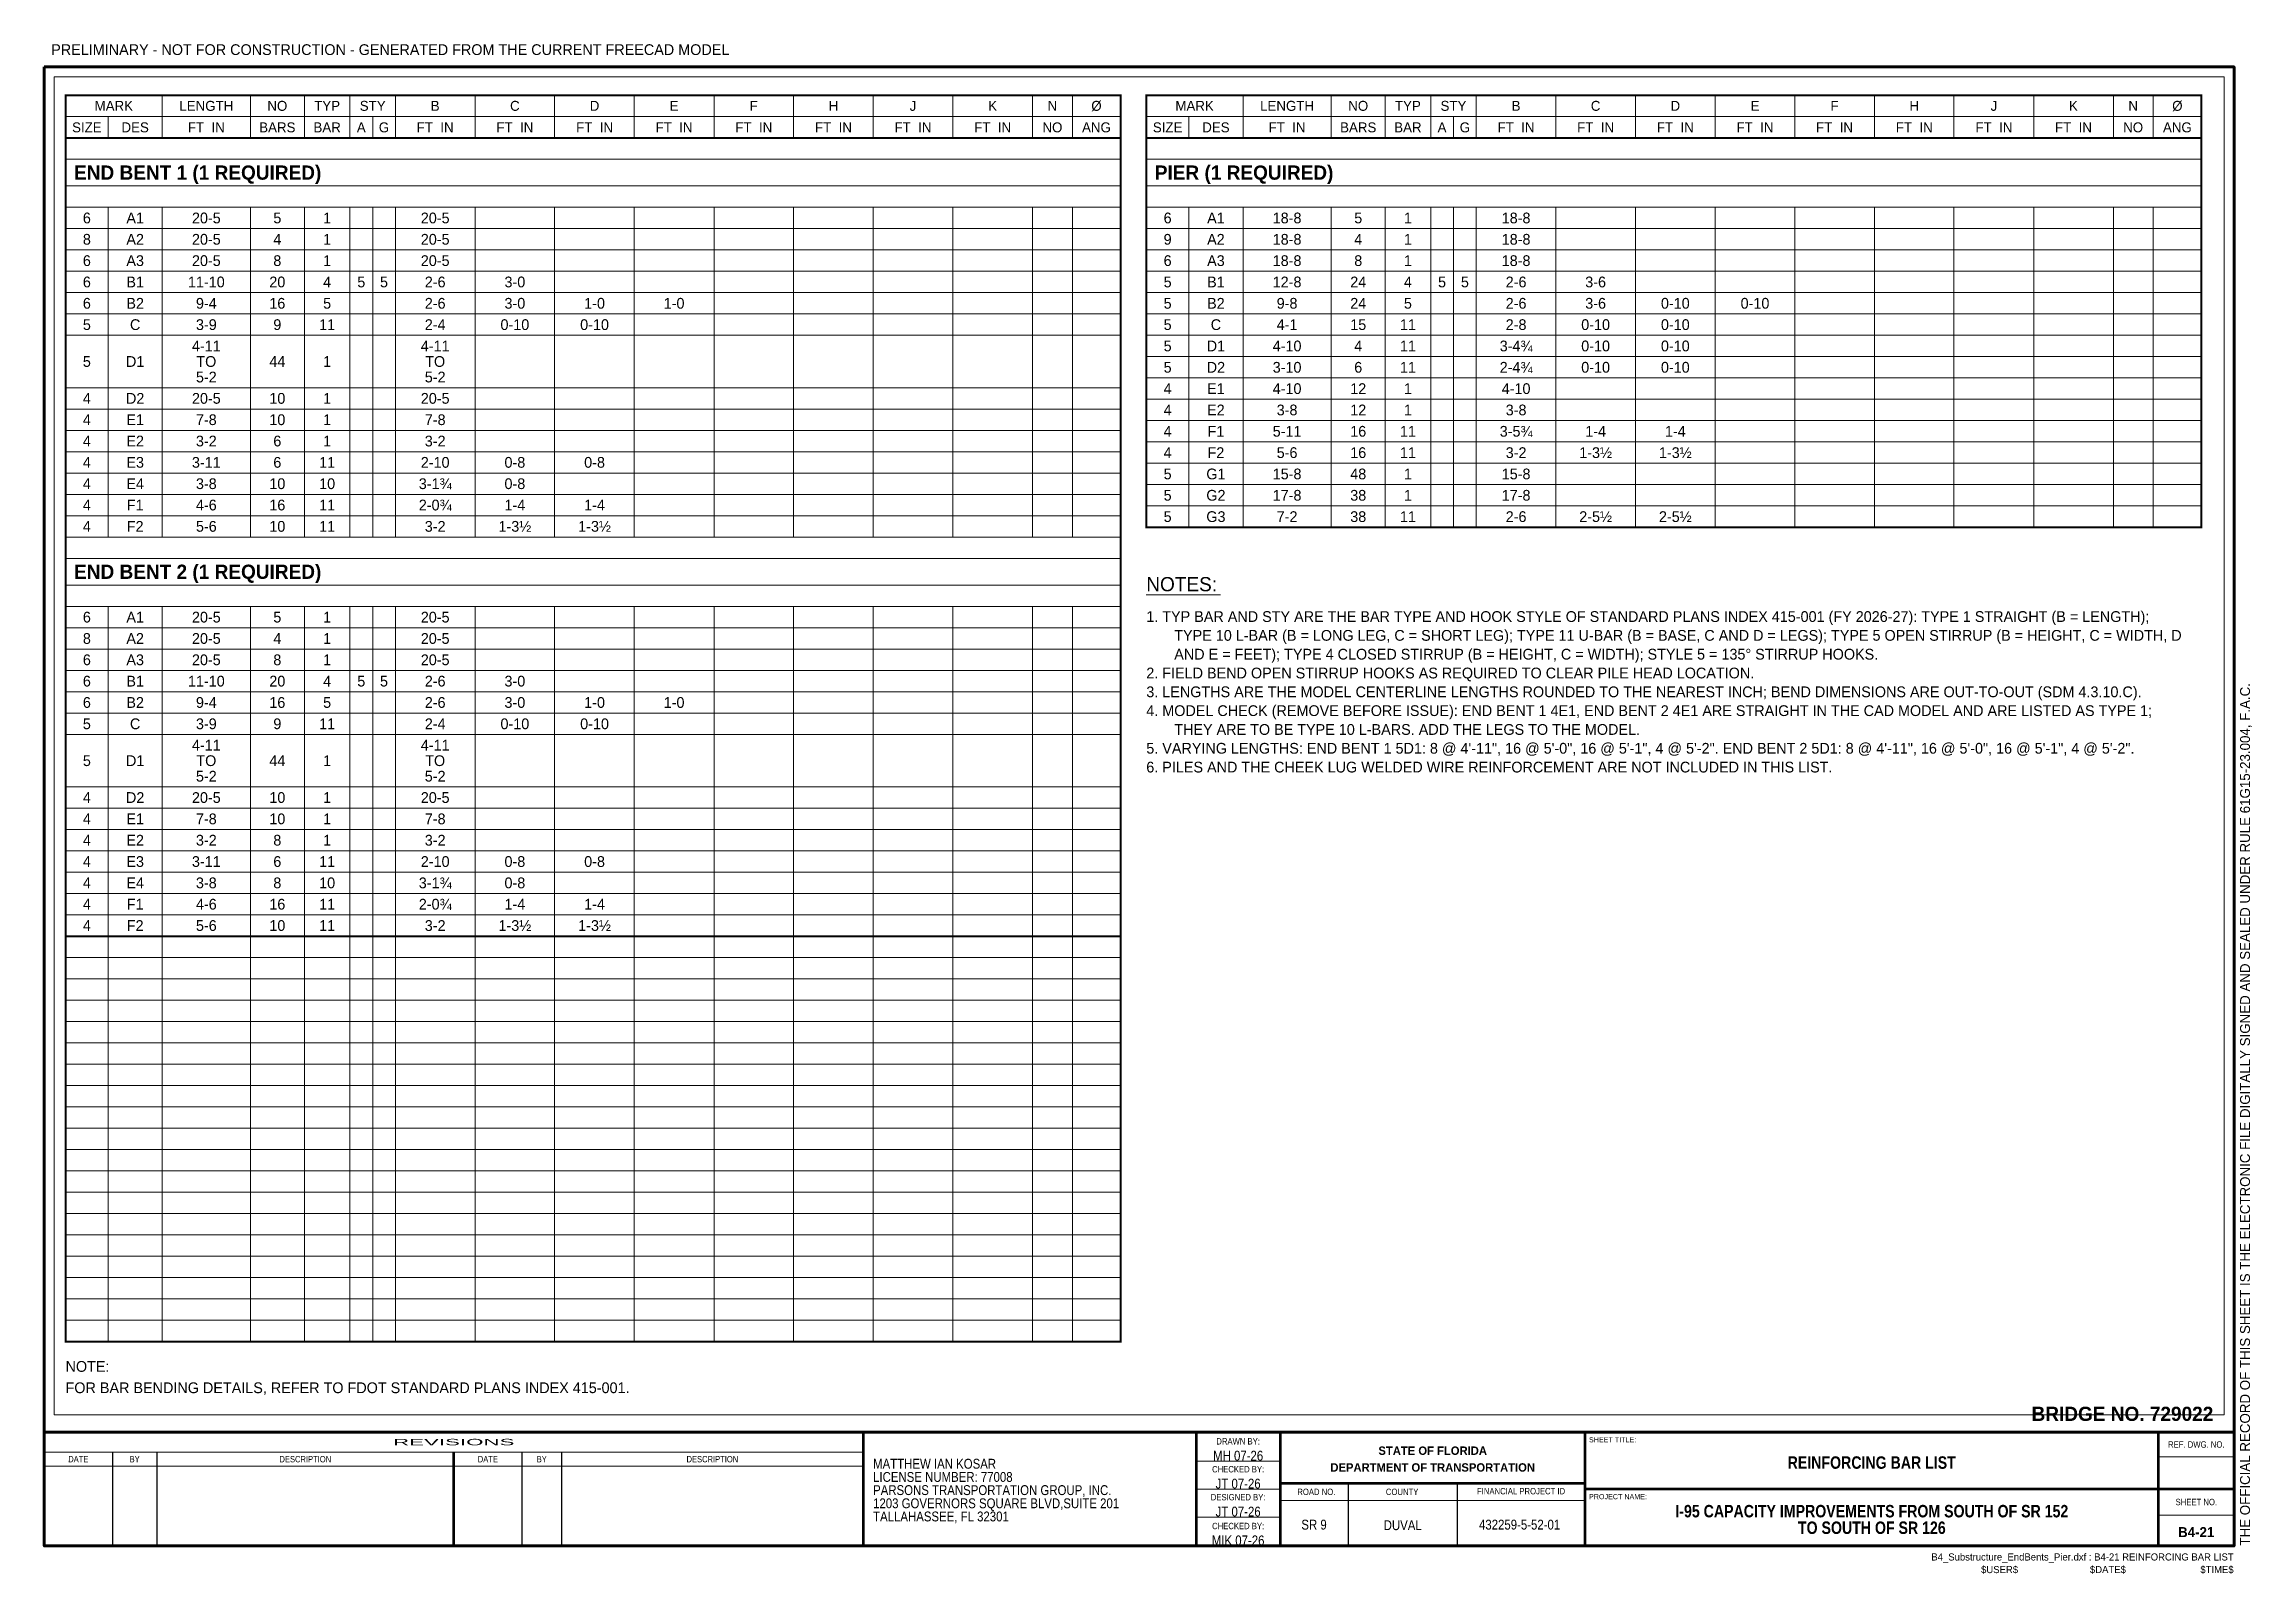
# Paper-space layout 'B4-21 REINFORCING BAR LIST' of a CAD drawing. Extents: x 0.07 to 1.36, y 0.01 to 0.9.
import ezdxf
from ezdxf.enums import TextEntityAlignment as Align

# ---------------------------------------------------------------- set-up
doc = ezdxf.new("R2010")
doc.units = 21
doc.header["$MEASUREMENT"] = 0
doc.linetypes.add('DGN2', pattern=[0.12, 0.08, -0.04])
doc.layers.add('ActivePts-ConstElements', color=14, linetype='Continuous', lineweight=0, plot=False)
doc.layers.add('ClipBorder_dp', color=2, linetype='DGN2', lineweight=9, plot=False)
for name, color, linetype, lineweight in [('Border', 7, 'Continuous', 15), ('Tables', 7, 'Continuous', 15), ('TextMisc', 7, 'Continuous', 13), ('TextStructShtNo', 7, 'Continuous', 9), ('TextStructures', 7, 'Continuous', 9), ('TextStructuresLabel', 7, 'Continuous', 0)]:
    doc.layers.add(name, color=color, linetype=linetype, lineweight=lineweight)
doc.styles.add('FDOT (Medium)', font='FDOT.ttf')
doc.styles.add('FDOT (Small)', font='FDOT.ttf')
doc.styles.add('FDOT Bold (Medium)', font='FDOTBold.ttf')
doc.styles.add('FDOT Structures', font='FDOT.ttf')
doc.styles.add('Style-Arial', font='arial.ttf')
doc.styles.add('Style-FDOT Bold', font='FDOTBold.ttf')
doc.styles.add('Style-FDOT Imprint Bold', font='FDOTImprintBold.ttf')
doc.styles.add('Style-FDOT Mono', font='FDOTMono.ttf')

psp = doc.layouts.new('B4-21 REINFORCING BAR LIST')

# ---------------------------------------------------------------- texts
at = {"layer": 'Border', "style": 'FDOT Structures'}
psp.add_text('PRELIMINARY - NOT FOR CONSTRUCTION - GENERATED FROM THE CURRENT FREECAD MODEL', height=0.0063, dxfattribs=at).set_placement((0.0708, 0.8967), align=Align.BOTTOM_LEFT)
at = {"layer": 'Tables'}
for s, height, style, p in [('MARK', 0.00583, 'FDOT (Small)', (0.1075, 0.8688)), ('LENGTH', 0.00583, 'FDOT (Small)', (0.1617, 0.8688)), ('NO', 0.00583, 'FDOT (Small)', (0.2033, 0.8688)), ('TYP', 0.00583, 'FDOT (Small)', (0.2325, 0.8688)), ('STY', 0.00583, 'FDOT (Small)', (0.2592, 0.8688)), ('B', 0.00583, 'FDOT (Small)', (0.2958, 0.8688)), ('C', 0.00583, 'FDOT (Small)', (0.3425, 0.8688)), ('D', 0.00583, 'FDOT (Small)', (0.3892, 0.8688)), ('E', 0.00583, 'FDOT (Small)', (0.4358, 0.8688)), ('F', 0.00583, 'FDOT (Small)', (0.4825, 0.8688)), ('H', 0.00583, 'FDOT (Small)', (0.5292, 0.8688)), ('J', 0.00583, 'FDOT (Small)', (0.5758, 0.8688)), ('K', 0.00583, 'FDOT (Small)', (0.6225, 0.8688)), ('N', 0.00583, 'FDOT (Small)', (0.6575, 0.8688)), ('Ø', 0.00583, 'FDOT (Small)', (0.6833, 0.8688)), ('MARK', 0.00583, 'FDOT (Small)', (0.7408, 0.8688)), ('LENGTH', 0.00583, 'FDOT (Small)', (0.795, 0.8688)), ('NO', 0.00583, 'FDOT (Small)', (0.8367, 0.8688)), ('TYP', 0.00583, 'FDOT (Small)', (0.8658, 0.8688)), ('STY', 0.00583, 'FDOT (Small)', (0.8925, 0.8688)), ('B', 0.00583, 'FDOT (Small)', (0.9292, 0.8688)), ('C', 0.00583, 'FDOT (Small)', (0.9758, 0.8688)), ('D', 0.00583, 'FDOT (Small)', (1.0225, 0.8688)), ('E', 0.00583, 'FDOT (Small)', (1.0692, 0.8688)), ('F', 0.00583, 'FDOT (Small)', (1.1158, 0.8688)), ('H', 0.00583, 'FDOT (Small)', (1.1625, 0.8688)), ('J', 0.00583, 'FDOT (Small)', (1.2092, 0.8688)), ('K', 0.00583, 'FDOT (Small)', (1.2558, 0.8688)), ('N', 0.00583, 'FDOT (Small)', (1.2908, 0.8688)), ('Ø', 0.00583, 'FDOT (Small)', (1.3167, 0.8688)), ('SIZE', 0.00583, 'FDOT (Small)', (0.0917, 0.8562)), ('DES', 0.00583, 'FDOT (Small)', (0.12, 0.8562)), ('FT  IN', 0.00583, 'FDOT (Small)', (0.1617, 0.8562)), ('BARS', 0.00583, 'FDOT (Small)', (0.2033, 0.8562)), ('BAR', 0.00583, 'FDOT (Small)', (0.2325, 0.8562)), ('A', 0.00583, 'FDOT (Small)', (0.2525, 0.8562)), ('G', 0.00583, 'FDOT (Small)', (0.2658, 0.8562)), ('FT  IN', 0.00583, 'FDOT (Small)', (0.2958, 0.8562)), ('FT  IN', 0.00583, 'FDOT (Small)', (0.3425, 0.8562)), ('FT  IN', 0.00583, 'FDOT (Small)', (0.3892, 0.8562)), ('FT  IN', 0.00583, 'FDOT (Small)', (0.4358, 0.8562)), ('FT  IN', 0.00583, 'FDOT (Small)', (0.4825, 0.8562)), ('FT  IN', 0.00583, 'FDOT (Small)', (0.5292, 0.8562)), ('FT  IN', 0.00583, 'FDOT (Small)', (0.5758, 0.8562)), ('FT  IN', 0.00583, 'FDOT (Small)', (0.6225, 0.8562)), ('NO', 0.00583, 'FDOT (Small)', (0.6575, 0.8562)), ('ANG', 0.00583, 'FDOT (Small)', (0.6833, 0.8562)), ('SIZE', 0.00583, 'FDOT (Small)', (0.725, 0.8562)), ('DES', 0.00583, 'FDOT (Small)', (0.7533, 0.8562)), ('FT  IN', 0.00583, 'FDOT (Small)', (0.795, 0.8562)), ('BARS', 0.00583, 'FDOT (Small)', (0.8367, 0.8562)), ('BAR', 0.00583, 'FDOT (Small)', (0.8658, 0.8562)), ('A', 0.00583, 'FDOT (Small)', (0.8858, 0.8562)), ('G', 0.00583, 'FDOT (Small)', (0.8992, 0.8562)), ('FT  IN', 0.00583, 'FDOT (Small)', (0.9292, 0.8562)), ('FT  IN', 0.00583, 'FDOT (Small)', (0.9758, 0.8562)), ('FT  IN', 0.00583, 'FDOT (Small)', (1.0225, 0.8562)), ('FT  IN', 0.00583, 'FDOT (Small)', (1.0692, 0.8562)), ('FT  IN', 0.00583, 'FDOT (Small)', (1.1158, 0.8562)), ('FT  IN', 0.00583, 'FDOT (Small)', (1.1625, 0.8562)), ('FT  IN', 0.00583, 'FDOT (Small)', (1.2092, 0.8562)), ('FT  IN', 0.00583, 'FDOT (Small)', (1.2558, 0.8562)), ('NO', 0.00583, 'FDOT (Small)', (1.2908, 0.8562)), ('ANG', 0.00583, 'FDOT (Small)', (1.3167, 0.8562)), ('6', 0.0063, 'FDOT Structures', (0.0917, 0.8031)), ('A1', 0.0063, 'FDOT Structures', (0.12, 0.8031)), ('20-5', 0.0063, 'FDOT Structures', (0.1617, 0.8031)), ('5', 0.0063, 'FDOT Structures', (0.2033, 0.8031)), ('1', 0.0063, 'FDOT Structures', (0.2325, 0.8031)), ('20-5', 0.0063, 'FDOT Structures', (0.2958, 0.8031)), ('6', 0.0063, 'FDOT Structures', (0.725, 0.8031)), ('A1', 0.0063, 'FDOT Structures', (0.7533, 0.8031)), ('18-8', 0.0063, 'FDOT Structures', (0.795, 0.8031)), ('5', 0.0063, 'FDOT Structures', (0.8367, 0.8031)), ('1', 0.0063, 'FDOT Structures', (0.8658, 0.8031)), ('18-8', 0.0063, 'FDOT Structures', (0.9292, 0.8031)), ('8', 0.0063, 'FDOT Structures', (0.0917, 0.7906)), ('A2', 0.0063, 'FDOT Structures', (0.12, 0.7906)), ('20-5', 0.0063, 'FDOT Structures', (0.1617, 0.7906)), ('4', 0.0063, 'FDOT Structures', (0.2033, 0.7906)), ('1', 0.0063, 'FDOT Structures', (0.2325, 0.7906)), ('20-5', 0.0063, 'FDOT Structures', (0.2958, 0.7906)), ('9', 0.0063, 'FDOT Structures', (0.725, 0.7906)), ('A2', 0.0063, 'FDOT Structures', (0.7533, 0.7906)), ('18-8', 0.0063, 'FDOT Structures', (0.795, 0.7906)), ('4', 0.0063, 'FDOT Structures', (0.8367, 0.7906)), ('1', 0.0063, 'FDOT Structures', (0.8658, 0.7906)), ('18-8', 0.0063, 'FDOT Structures', (0.9292, 0.7906)), ('6', 0.0063, 'FDOT Structures', (0.0917, 0.7781)), ('A3', 0.0063, 'FDOT Structures', (0.12, 0.7781)), ('20-5', 0.0063, 'FDOT Structures', (0.1617, 0.7781)), ('8', 0.0063, 'FDOT Structures', (0.2033, 0.7781)), ('1', 0.0063, 'FDOT Structures', (0.2325, 0.7781)), ('20-5', 0.0063, 'FDOT Structures', (0.2958, 0.7781)), ('6', 0.0063, 'FDOT Structures', (0.725, 0.7781)), ('A3', 0.0063, 'FDOT Structures', (0.7533, 0.7781)), ('18-8', 0.0063, 'FDOT Structures', (0.795, 0.7781)), ('8', 0.0063, 'FDOT Structures', (0.8367, 0.7781)), ('1', 0.0063, 'FDOT Structures', (0.8658, 0.7781)), ('18-8', 0.0063, 'FDOT Structures', (0.9292, 0.7781)), ('6', 0.0063, 'FDOT Structures', (0.0917, 0.7656)), ('B1', 0.0063, 'FDOT Structures', (0.12, 0.7656)), ('11-10', 0.0063, 'FDOT Structures', (0.1617, 0.7656)), ('20', 0.0063, 'FDOT Structures', (0.2033, 0.7656)), ('4', 0.0063, 'FDOT Structures', (0.2325, 0.7656)), ('5', 0.0063, 'FDOT Structures', (0.2525, 0.7656)), ('5', 0.0063, 'FDOT Structures', (0.2658, 0.7656)), ('2-6', 0.0063, 'FDOT Structures', (0.2958, 0.7656)), ('3-0', 0.0063, 'FDOT Structures', (0.3425, 0.7656)), ('5', 0.0063, 'FDOT Structures', (0.725, 0.7656)), ('B1', 0.0063, 'FDOT Structures', (0.7533, 0.7656)), ('12-8', 0.0063, 'FDOT Structures', (0.795, 0.7656)), ('24', 0.0063, 'FDOT Structures', (0.8367, 0.7656)), ('4', 0.0063, 'FDOT Structures', (0.8658, 0.7656)), ('5', 0.0063, 'FDOT Structures', (0.8858, 0.7656)), ('5', 0.0063, 'FDOT Structures', (0.8992, 0.7656)), ('2-6', 0.0063, 'FDOT Structures', (0.9292, 0.7656)), ('3-6', 0.0063, 'FDOT Structures', (0.9758, 0.7656)), ('6', 0.0063, 'FDOT Structures', (0.0917, 0.7531)), ('B2', 0.0063, 'FDOT Structures', (0.12, 0.7531)), ('9-4', 0.0063, 'FDOT Structures', (0.1617, 0.7531)), ('16', 0.0063, 'FDOT Structures', (0.2033, 0.7531)), ('5', 0.0063, 'FDOT Structures', (0.2325, 0.7531)), ('2-6', 0.0063, 'FDOT Structures', (0.2958, 0.7531)), ('3-0', 0.0063, 'FDOT Structures', (0.3425, 0.7531)), ('1-0', 0.0063, 'FDOT Structures', (0.3892, 0.7531)), ('1-0', 0.0063, 'FDOT Structures', (0.4358, 0.7531)), ('5', 0.0063, 'FDOT Structures', (0.725, 0.7531)), ('B2', 0.0063, 'FDOT Structures', (0.7533, 0.7531)), ('9-8', 0.0063, 'FDOT Structures', (0.795, 0.7531)), ('24', 0.0063, 'FDOT Structures', (0.8367, 0.7531)), ('5', 0.0063, 'FDOT Structures', (0.8658, 0.7531)), ('2-6', 0.0063, 'FDOT Structures', (0.9292, 0.7531)), ('3-6', 0.0063, 'FDOT Structures', (0.9758, 0.7531)), ('0-10', 0.0063, 'FDOT Structures', (1.0225, 0.7531)), ('0-10', 0.0063, 'FDOT Structures', (1.0692, 0.7531)), ('5', 0.0063, 'FDOT Structures', (0.0917, 0.7406)), ('C', 0.0063, 'FDOT Structures', (0.12, 0.7406)), ('3-9', 0.0063, 'FDOT Structures', (0.1617, 0.7406)), ('9', 0.0063, 'FDOT Structures', (0.2033, 0.7406)), ('11', 0.0063, 'FDOT Structures', (0.2325, 0.7406)), ('2-4', 0.0063, 'FDOT Structures', (0.2958, 0.7406)), ('0-10', 0.0063, 'FDOT Structures', (0.3425, 0.7406)), ('0-10', 0.0063, 'FDOT Structures', (0.3892, 0.7406)), ('5', 0.0063, 'FDOT Structures', (0.725, 0.7406)), ('C', 0.0063, 'FDOT Structures', (0.7533, 0.7406)), ('4-1', 0.0063, 'FDOT Structures', (0.795, 0.7406)), ('15', 0.0063, 'FDOT Structures', (0.8367, 0.7406)), ('11', 0.0063, 'FDOT Structures', (0.8658, 0.7406)), ('2-8', 0.0063, 'FDOT Structures', (0.9292, 0.7406)), ('0-10', 0.0063, 'FDOT Structures', (0.9758, 0.7406)), ('0-10', 0.0063, 'FDOT Structures', (1.0225, 0.7406)), ('4-11', 0.0063, 'FDOT Structures', (0.1617, 0.7281)), ('4-11', 0.0063, 'FDOT Structures', (0.2958, 0.7281)), ('5', 0.0063, 'FDOT Structures', (0.725, 0.7281)), ('D1', 0.0063, 'FDOT Structures', (0.7533, 0.7281)), ('4-10', 0.0063, 'FDOT Structures', (0.795, 0.7281)), ('4', 0.0063, 'FDOT Structures', (0.8367, 0.7281)), ('11', 0.0063, 'FDOT Structures', (0.8658, 0.7281)), ('3-4¾', 0.0063, 'FDOT Structures', (0.9292, 0.7281)), ('0-10', 0.0063, 'FDOT Structures', (0.9758, 0.7281)), ('0-10', 0.0063, 'FDOT Structures', (1.0225, 0.7281)), ('5', 0.0063, 'FDOT Structures', (0.0917, 0.719)), ('D1', 0.0063, 'FDOT Structures', (0.12, 0.719)), ('5-2', 0.0063, 'FDOT Structures', (0.1617, 0.7099)), ('TO', 0.0063, 'FDOT Structures', (0.1617, 0.719)), ('44', 0.0063, 'FDOT Structures', (0.2033, 0.719)), ('1', 0.0063, 'FDOT Structures', (0.2325, 0.719)), ('5-2', 0.0063, 'FDOT Structures', (0.2958, 0.7099)), ('TO', 0.0063, 'FDOT Structures', (0.2958, 0.719)), ('5', 0.0063, 'FDOT Structures', (0.725, 0.7156)), ('D2', 0.0063, 'FDOT Structures', (0.7533, 0.7156)), ('3-10', 0.0063, 'FDOT Structures', (0.795, 0.7156)), ('6', 0.0063, 'FDOT Structures', (0.8367, 0.7156)), ('11', 0.0063, 'FDOT Structures', (0.8658, 0.7156)), ('2-4¾', 0.0063, 'FDOT Structures', (0.9292, 0.7156)), ('0-10', 0.0063, 'FDOT Structures', (0.9758, 0.7156)), ('0-10', 0.0063, 'FDOT Structures', (1.0225, 0.7156)), ('4', 0.0063, 'FDOT Structures', (0.0917, 0.6974)), ('D2', 0.0063, 'FDOT Structures', (0.12, 0.6974)), ('20-5', 0.0063, 'FDOT Structures', (0.1617, 0.6974)), ('10', 0.0063, 'FDOT Structures', (0.2033, 0.6974)), ('1', 0.0063, 'FDOT Structures', (0.2325, 0.6974)), ('20-5', 0.0063, 'FDOT Structures', (0.2958, 0.6974)), ('4', 0.0063, 'FDOT Structures', (0.725, 0.7031)), ('E1', 0.0063, 'FDOT Structures', (0.7533, 0.7031)), ('4-10', 0.0063, 'FDOT Structures', (0.795, 0.7031)), ('12', 0.0063, 'FDOT Structures', (0.8367, 0.7031)), ('1', 0.0063, 'FDOT Structures', (0.8658, 0.7031)), ('4-10', 0.0063, 'FDOT Structures', (0.9292, 0.7031)), ('4', 0.0063, 'FDOT Structures', (0.0917, 0.6849)), ('E1', 0.0063, 'FDOT Structures', (0.12, 0.6849)), ('7-8', 0.0063, 'FDOT Structures', (0.1617, 0.6849)), ('10', 0.0063, 'FDOT Structures', (0.2033, 0.6849)), ('1', 0.0063, 'FDOT Structures', (0.2325, 0.6849)), ('7-8', 0.0063, 'FDOT Structures', (0.2958, 0.6849)), ('4', 0.0063, 'FDOT Structures', (0.725, 0.6906)), ('E2', 0.0063, 'FDOT Structures', (0.7533, 0.6906)), ('3-8', 0.0063, 'FDOT Structures', (0.795, 0.6906)), ('12', 0.0063, 'FDOT Structures', (0.8367, 0.6906)), ('1', 0.0063, 'FDOT Structures', (0.8658, 0.6906)), ('3-8', 0.0063, 'FDOT Structures', (0.9292, 0.6906)), ('4', 0.0063, 'FDOT Structures', (0.0917, 0.6724)), ('E2', 0.0063, 'FDOT Structures', (0.12, 0.6724)), ('3-2', 0.0063, 'FDOT Structures', (0.1617, 0.6724)), ('6', 0.0063, 'FDOT Structures', (0.2033, 0.6724)), ('1', 0.0063, 'FDOT Structures', (0.2325, 0.6724)), ('3-2', 0.0063, 'FDOT Structures', (0.2958, 0.6724)), ('4', 0.0063, 'FDOT Structures', (0.725, 0.6781)), ('F1', 0.0063, 'FDOT Structures', (0.7533, 0.6781)), ('5-11', 0.0063, 'FDOT Structures', (0.795, 0.6781)), ('16', 0.0063, 'FDOT Structures', (0.8367, 0.6781)), ('11', 0.0063, 'FDOT Structures', (0.8658, 0.6781)), ('3-5¾', 0.0063, 'FDOT Structures', (0.9292, 0.6781)), ('1-4', 0.0063, 'FDOT Structures', (0.9758, 0.6781)), ('1-4', 0.0063, 'FDOT Structures', (1.0225, 0.6781)), ('4', 0.0063, 'FDOT Structures', (0.0917, 0.6599)), ('E3', 0.0063, 'FDOT Structures', (0.12, 0.6599)), ('3-11', 0.0063, 'FDOT Structures', (0.1617, 0.6599)), ('6', 0.0063, 'FDOT Structures', (0.2033, 0.6599)), ('11', 0.0063, 'FDOT Structures', (0.2325, 0.6599)), ('2-10', 0.0063, 'FDOT Structures', (0.2958, 0.6599)), ('0-8', 0.0063, 'FDOT Structures', (0.3425, 0.6599)), ('0-8', 0.0063, 'FDOT Structures', (0.3892, 0.6599)), ('4', 0.0063, 'FDOT Structures', (0.725, 0.6656)), ('F2', 0.0063, 'FDOT Structures', (0.7533, 0.6656)), ('5-6', 0.0063, 'FDOT Structures', (0.795, 0.6656)), ('16', 0.0063, 'FDOT Structures', (0.8367, 0.6656)), ('11', 0.0063, 'FDOT Structures', (0.8658, 0.6656)), ('3-2', 0.0063, 'FDOT Structures', (0.9292, 0.6656)), ('1-3½', 0.0063, 'FDOT Structures', (0.9758, 0.6656)), ('1-3½', 0.0063, 'FDOT Structures', (1.0225, 0.6656)), ('4', 0.0063, 'FDOT Structures', (0.0917, 0.6474)), ('E4', 0.0063, 'FDOT Structures', (0.12, 0.6474)), ('3-8', 0.0063, 'FDOT Structures', (0.1617, 0.6474)), ('10', 0.0063, 'FDOT Structures', (0.2033, 0.6474)), ('10', 0.0063, 'FDOT Structures', (0.2325, 0.6474)), ('3-1¾', 0.0063, 'FDOT Structures', (0.2958, 0.6474)), ('0-8', 0.0063, 'FDOT Structures', (0.3425, 0.6474)), ('5', 0.0063, 'FDOT Structures', (0.725, 0.6531)), ('G1', 0.0063, 'FDOT Structures', (0.7533, 0.6531)), ('15-8', 0.0063, 'FDOT Structures', (0.795, 0.6531)), ('48', 0.0063, 'FDOT Structures', (0.8367, 0.6531)), ('1', 0.0063, 'FDOT Structures', (0.8658, 0.6531)), ('15-8', 0.0063, 'FDOT Structures', (0.9292, 0.6531)), ('4', 0.0063, 'FDOT Structures', (0.0917, 0.6349)), ('F1', 0.0063, 'FDOT Structures', (0.12, 0.6349)), ('4-6', 0.0063, 'FDOT Structures', (0.1617, 0.6349)), ('16', 0.0063, 'FDOT Structures', (0.2033, 0.6349)), ('11', 0.0063, 'FDOT Structures', (0.2325, 0.6349)), ('2-0¾', 0.0063, 'FDOT Structures', (0.2958, 0.6349)), ('1-4', 0.0063, 'FDOT Structures', (0.3425, 0.6349)), ('1-4', 0.0063, 'FDOT Structures', (0.3892, 0.6349)), ('5', 0.0063, 'FDOT Structures', (0.725, 0.6406)), ('G2', 0.0063, 'FDOT Structures', (0.7533, 0.6406)), ('17-8', 0.0063, 'FDOT Structures', (0.795, 0.6406)), ('38', 0.0063, 'FDOT Structures', (0.8367, 0.6406)), ('1', 0.0063, 'FDOT Structures', (0.8658, 0.6406)), ('17-8', 0.0063, 'FDOT Structures', (0.9292, 0.6406)), ('4', 0.0063, 'FDOT Structures', (0.0917, 0.6224)), ('F2', 0.0063, 'FDOT Structures', (0.12, 0.6224)), ('5-6', 0.0063, 'FDOT Structures', (0.1617, 0.6224)), ('10', 0.0063, 'FDOT Structures', (0.2033, 0.6224)), ('11', 0.0063, 'FDOT Structures', (0.2325, 0.6224)), ('3-2', 0.0063, 'FDOT Structures', (0.2958, 0.6224)), ('1-3½', 0.0063, 'FDOT Structures', (0.3425, 0.6224)), ('1-3½', 0.0063, 'FDOT Structures', (0.3892, 0.6224)), ('5', 0.0063, 'FDOT Structures', (0.725, 0.6281)), ('G3', 0.0063, 'FDOT Structures', (0.7533, 0.6281)), ('7-2', 0.0063, 'FDOT Structures', (0.795, 0.6281)), ('38', 0.0063, 'FDOT Structures', (0.8367, 0.6281)), ('11', 0.0063, 'FDOT Structures', (0.8658, 0.6281)), ('2-6', 0.0063, 'FDOT Structures', (0.9292, 0.6281)), ('2-5½', 0.0063, 'FDOT Structures', (0.9758, 0.6281)), ('2-5½', 0.0063, 'FDOT Structures', (1.0225, 0.6281)), ('6', 0.0063, 'FDOT Structures', (0.0917, 0.5692)), ('A1', 0.0063, 'FDOT Structures', (0.12, 0.5692)), ('20-5', 0.0063, 'FDOT Structures', (0.1617, 0.5692)), ('5', 0.0063, 'FDOT Structures', (0.2033, 0.5692)), ('1', 0.0063, 'FDOT Structures', (0.2325, 0.5692)), ('20-5', 0.0063, 'FDOT Structures', (0.2958, 0.5692)), ('8', 0.0063, 'FDOT Structures', (0.0917, 0.5567)), ('A2', 0.0063, 'FDOT Structures', (0.12, 0.5567)), ('20-5', 0.0063, 'FDOT Structures', (0.1617, 0.5567)), ('4', 0.0063, 'FDOT Structures', (0.2033, 0.5567)), ('1', 0.0063, 'FDOT Structures', (0.2325, 0.5567)), ('20-5', 0.0063, 'FDOT Structures', (0.2958, 0.5567)), ('6', 0.0063, 'FDOT Structures', (0.0917, 0.5442)), ('A3', 0.0063, 'FDOT Structures', (0.12, 0.5442)), ('20-5', 0.0063, 'FDOT Structures', (0.1617, 0.5442)), ('8', 0.0063, 'FDOT Structures', (0.2033, 0.5442)), ('1', 0.0063, 'FDOT Structures', (0.2325, 0.5442)), ('20-5', 0.0063, 'FDOT Structures', (0.2958, 0.5442)), ('6', 0.0063, 'FDOT Structures', (0.0917, 0.5317)), ('B1', 0.0063, 'FDOT Structures', (0.12, 0.5317)), ('11-10', 0.0063, 'FDOT Structures', (0.1617, 0.5317)), ('20', 0.0063, 'FDOT Structures', (0.2033, 0.5317)), ('4', 0.0063, 'FDOT Structures', (0.2325, 0.5317)), ('5', 0.0063, 'FDOT Structures', (0.2525, 0.5317)), ('5', 0.0063, 'FDOT Structures', (0.2658, 0.5317)), ('2-6', 0.0063, 'FDOT Structures', (0.2958, 0.5317)), ('3-0', 0.0063, 'FDOT Structures', (0.3425, 0.5317)), ('6', 0.0063, 'FDOT Structures', (0.0917, 0.5192)), ('B2', 0.0063, 'FDOT Structures', (0.12, 0.5192)), ('9-4', 0.0063, 'FDOT Structures', (0.1617, 0.5192)), ('16', 0.0063, 'FDOT Structures', (0.2033, 0.5192)), ('5', 0.0063, 'FDOT Structures', (0.2325, 0.5192)), ('2-6', 0.0063, 'FDOT Structures', (0.2958, 0.5192)), ('3-0', 0.0063, 'FDOT Structures', (0.3425, 0.5192)), ('1-0', 0.0063, 'FDOT Structures', (0.3892, 0.5192)), ('1-0', 0.0063, 'FDOT Structures', (0.4358, 0.5192)), ('5', 0.0063, 'FDOT Structures', (0.0917, 0.5067)), ('C', 0.0063, 'FDOT Structures', (0.12, 0.5067)), ('3-9', 0.0063, 'FDOT Structures', (0.1617, 0.5067)), ('9', 0.0063, 'FDOT Structures', (0.2033, 0.5067)), ('11', 0.0063, 'FDOT Structures', (0.2325, 0.5067)), ('2-4', 0.0063, 'FDOT Structures', (0.2958, 0.5067)), ('0-10', 0.0063, 'FDOT Structures', (0.3425, 0.5067)), ('0-10', 0.0063, 'FDOT Structures', (0.3892, 0.5067)), ('4-11', 0.0063, 'FDOT Structures', (0.1617, 0.4942)), ('4-11', 0.0063, 'FDOT Structures', (0.2958, 0.4942)), ('5', 0.0063, 'FDOT Structures', (0.0917, 0.4851)), ('D1', 0.0063, 'FDOT Structures', (0.12, 0.4851)), ('5-2', 0.0063, 'FDOT Structures', (0.1617, 0.476)), ('TO', 0.0063, 'FDOT Structures', (0.1617, 0.4851)), ('44', 0.0063, 'FDOT Structures', (0.2033, 0.4851)), ('1', 0.0063, 'FDOT Structures', (0.2325, 0.4851)), ('5-2', 0.0063, 'FDOT Structures', (0.2958, 0.476)), ('TO', 0.0063, 'FDOT Structures', (0.2958, 0.4851)), ('4', 0.0063, 'FDOT Structures', (0.0917, 0.4635)), ('D2', 0.0063, 'FDOT Structures', (0.12, 0.4635)), ('20-5', 0.0063, 'FDOT Structures', (0.1617, 0.4635)), ('10', 0.0063, 'FDOT Structures', (0.2033, 0.4635)), ('1', 0.0063, 'FDOT Structures', (0.2325, 0.4635)), ('20-5', 0.0063, 'FDOT Structures', (0.2958, 0.4635)), ('4', 0.0063, 'FDOT Structures', (0.0917, 0.451)), ('E1', 0.0063, 'FDOT Structures', (0.12, 0.451)), ('7-8', 0.0063, 'FDOT Structures', (0.1617, 0.451)), ('10', 0.0063, 'FDOT Structures', (0.2033, 0.451)), ('1', 0.0063, 'FDOT Structures', (0.2325, 0.451)), ('7-8', 0.0063, 'FDOT Structures', (0.2958, 0.451)), ('4', 0.0063, 'FDOT Structures', (0.0917, 0.4385)), ('E2', 0.0063, 'FDOT Structures', (0.12, 0.4385)), ('3-2', 0.0063, 'FDOT Structures', (0.1617, 0.4385)), ('8', 0.0063, 'FDOT Structures', (0.2033, 0.4385)), ('1', 0.0063, 'FDOT Structures', (0.2325, 0.4385)), ('3-2', 0.0063, 'FDOT Structures', (0.2958, 0.4385)), ('4', 0.0063, 'FDOT Structures', (0.0917, 0.426)), ('E3', 0.0063, 'FDOT Structures', (0.12, 0.426)), ('3-11', 0.0063, 'FDOT Structures', (0.1617, 0.426)), ('6', 0.0063, 'FDOT Structures', (0.2033, 0.426)), ('11', 0.0063, 'FDOT Structures', (0.2325, 0.426)), ('2-10', 0.0063, 'FDOT Structures', (0.2958, 0.426)), ('0-8', 0.0063, 'FDOT Structures', (0.3425, 0.426)), ('0-8', 0.0063, 'FDOT Structures', (0.3892, 0.426)), ('4', 0.0063, 'FDOT Structures', (0.0917, 0.4135)), ('E4', 0.0063, 'FDOT Structures', (0.12, 0.4135)), ('3-8', 0.0063, 'FDOT Structures', (0.1617, 0.4135)), ('8', 0.0063, 'FDOT Structures', (0.2033, 0.4135)), ('10', 0.0063, 'FDOT Structures', (0.2325, 0.4135)), ('3-1¾', 0.0063, 'FDOT Structures', (0.2958, 0.4135)), ('0-8', 0.0063, 'FDOT Structures', (0.3425, 0.4135)), ('4', 0.0063, 'FDOT Structures', (0.0917, 0.401)), ('F1', 0.0063, 'FDOT Structures', (0.12, 0.401)), ('4-6', 0.0063, 'FDOT Structures', (0.1617, 0.401)), ('16', 0.0063, 'FDOT Structures', (0.2033, 0.401)), ('11', 0.0063, 'FDOT Structures', (0.2325, 0.401)), ('2-0¾', 0.0063, 'FDOT Structures', (0.2958, 0.401)), ('1-4', 0.0063, 'FDOT Structures', (0.3425, 0.401)), ('1-4', 0.0063, 'FDOT Structures', (0.3892, 0.401)), ('4', 0.0063, 'FDOT Structures', (0.0917, 0.3885)), ('F2', 0.0063, 'FDOT Structures', (0.12, 0.3885)), ('5-6', 0.0063, 'FDOT Structures', (0.1617, 0.3885)), ('10', 0.0063, 'FDOT Structures', (0.2033, 0.3885)), ('11', 0.0063, 'FDOT Structures', (0.2325, 0.3885)), ('3-2', 0.0063, 'FDOT Structures', (0.2958, 0.3885)), ('1-3½', 0.0063, 'FDOT Structures', (0.3425, 0.3885)), ('1-3½', 0.0063, 'FDOT Structures', (0.3892, 0.3885))]:
    psp.add_text(s, height=height, dxfattribs=dict(at, style=style)).set_placement(p, align=Align.MIDDLE_CENTER)
at = {"layer": 'Tables', "style": 'FDOT Bold (Medium)'}
for s, p in [('END BENT 1 (1 REQUIRED)', (0.0842, 0.8297)), ('PIER (1 REQUIRED)', (0.7175, 0.8297)), ('END BENT 2 (1 REQUIRED)', (0.0842, 0.5958))]:
    psp.add_text(s, height=0.008333, dxfattribs=at).set_placement(p, align=Align.MIDDLE_LEFT)
at = {"layer": 'TextStructures'}
for s, height, style, p in [('NOTES:', 0.00833, 'FDOT (Medium)', (0.7125, 0.5927)), ('NOTE:', 0.0063, 'FDOT Structures', (0.0792, 0.1333)), ('FOR BAR BENDING DETAILS, REFER TO FDOT STANDARD PLANS INDEX 415-001.', 0.0063, 'FDOT Structures', (0.0792, 0.1208))]:
    psp.add_text(s, height=height, dxfattribs=dict(at, style=style)).set_placement(p, align=Align.TOP_LEFT)
at = {"layer": 'TextStructures', "insert": (0.7125, 0.5727), "char_height": 0.0063, "width": 0.608333, "attachment_point": 1, "line_spacing_factor": 1.05, "style": 'FDOT Structures'}
psp.add_mtext('\\pxi-2.6,l2.6;1. TYP BAR AND STY ARE THE BAR TYPE AND HOOK STYLE OF STANDARD PLANS INDEX 415-001 (FY 2026-27): TYPE 1 STRAIGHT (B = LENGTH); TYPE 10 L-BAR (B = LONG LEG, C = SHORT LEG); TYPE 11 U-BAR (B = BASE, C AND D = LEGS); TYPE 5 OPEN STIRRUP (B = HEIGHT, C = WIDTH, D AND E = FEET); TYPE 4 CLOSED STIRRUP (B = HEIGHT, C = WIDTH); STYLE 5 = 135° STIRRUP HOOKS.\\P2. FIELD BEND OPEN STIRRUP HOOKS AS REQUIRED TO CLEAR PILE HEAD LOCATION.\\P3. LENGTHS ARE THE MODEL CENTERLINE LENGTHS ROUNDED TO THE NEAREST INCH; BEND DIMENSIONS ARE OUT-TO-OUT (SDM 4.3.10.C).\\P4. MODEL CHECK (REMOVE BEFORE ISSUE): END BENT 1 4E1, END BENT 2 4E1 ARE STRAIGHT IN THE CAD MODEL AND ARE LISTED AS TYPE 1; THEY ARE TO BE TYPE 10 L-BARS. ADD THE LEGS TO THE MODEL.\\P5. VARYING LENGTHS: END BENT 1 5D1: 8 @ 4\'-11", 16 @ 5\'-0", 16 @ 5\'-1", 4 @ 5\'-2". END BENT 2 5D1: 8 @ 4\'-11", 16 @ 5\'-0", 16 @ 5\'-1", 4 @ 5\'-2".\\P6. PILES AND THE CHEEK LUG WELDED WIRE REINFORCEMENT ARE NOT INCLUDED IN THIS LIST.', dxfattribs=at)

# ---------------------------------------------------------------- blocks, each defined once
blk = doc.blocks.new('11x17 Structures Sheet Border')
at = {"layer": 'Border', "lineweight": 80}
blk.add_line((1.329161, 0.070862), (0.045879, 0.070862), dxfattribs=at)
at = {"layer": 'Border', "linetype": 'Continuous', "lineweight": 53}
for p, q in [((0.52586, 0.070862), (0.52586, 0.004198)), ((0.720852, 0.070862), (0.720852, 0.004198)), ((0.770195, 0.070862), (0.770195, 0.004198)), ((0.948855, 0.004198), (0.948855, 0.070862)), ((1.284845, 0.004198), (1.284845, 0.070862)), ((0.28587, 0.0043), (0.28587, 0.059196)), ((0.770195, 0.040863), (0.948855, 0.040863)), ((1.329161, 0.03753), (0.948855, 0.03753))]:
    blk.add_line(p, q, dxfattribs=at)
at = {"layer": 'Border', "linetype": 'Continuous', "lineweight": 13}
for p, q in [((0.52586, 0.059196), (0.045879, 0.059196)), ((0.720852, 0.053848), (0.770195, 0.053848)), ((1.329161, 0.056343), (1.284845, 0.056343)), ((0.52586, 0.050863), (0.045879, 0.050863)), ((0.720852, 0.037466), (0.770195, 0.037466)), ((0.770195, 0.030863), (0.948855, 0.030863)), ((0.720852, 0.021083), (0.770195, 0.021083)), ((1.329161, 0.022295), (1.284845, 0.022295))]:
    blk.add_line(p, q, dxfattribs=at)
at = {"layer": 'Border', "linetype": 'Continuous', "lineweight": 30}
for p, q in [((0.085878, 0.059196), (0.085878, 0.0043)), ((0.111928, 0.059196), (0.111928, 0.003858)), ((0.325868, 0.059196), (0.325868, 0.0043)), ((0.349011, 0.059196), (0.349011, 0.003858)), ((0.810066, 0.040863), (0.810066, 0.004198)), ((0.873836, 0.040863), (0.873836, 0.004198))]:
    blk.add_line(p, q, dxfattribs=at)
at = {"layer": 'Border', "lineweight": 80, "flags": 128}
blk.add_lwpolyline([(0.045879, 0.87083), (1.329161, 0.87083), (1.329161, 0.004198), (0.045879, 0.004198)], close=True, dxfattribs=at)
at = {"layer": 'ActivePts-ConstElements', "linetype": 'Continuous', "lineweight": 0, "flags": 1}
for tag in ['SheetTitle_Top', 'SheetTitle_Bottom', 'Company_City', 'Company_Zip', 'Company_Phone', 'County_Middle', 'Company_Name', 'Company_Street', 'Company_State', 'Company_Fax', 'County_Top', 'County_Bottom', 'License_Number', 'Professional_Name', 'Professional_Type', 'Financial_Project_Id', 'Road_Number', 'RoadwayID', 'Bridge_Number', 'Designed_By', 'Designed_By_Date', 'Drawing_Checked_By', 'Drawing_Checked_By_Date', 'Design_Checked_By', 'Design_Checked_By_Date', 'Bridge_Project_Description', 'Bridge_Project_Description_Top', 'Bridge_Project_Description_Bottom', 'FAC_Note', 'Drawn_By', 'Drawn_By_Date']:
    blk.add_attdef(tag, (0, 0), '', height=0.007292, dxfattribs=at)
at = {"layer": 'TextMisc', "linetype": 'Continuous', "insert": (1.332633, 0.004388), "char_height": 0.005833, "attachment_point": 1, "rotation": 90, "line_spacing_factor": 0.9, "style": 'FDOT (Small)'}
blk.add_mtext('THE OFFICIAL RECORD OF THIS SHEET IS THE ELECTRONIC FILE DIGITALLY SIGNED AND SEALED UNDER RULE 61G15-23.004, F.A.C.', dxfattribs=at)
at = {"layer": 'TextStructures', "lineweight": 13, "style": 'Style-Arial'}
for s, height, width, p in [('REVISIONS', 0.003753, 2.491007, (0.28587, 0.065029)), ('REF. DWG. NO.', 0.00375, 0.861083, (1.307003, 0.063602)), ('SHEET NO.', 0.00375, 0.861083, (1.307003, 0.029912))]:
    blk.add_text(s, height=height, dxfattribs=dict(at, width=width)).set_placement(p, align=Align.MIDDLE_CENTER)
at = {"layer": 'TextStructures', "lineweight": 0, "style": 'Style-Arial'}
for s, height, rotation, width, p in [('DATE', 0.003736, 359.869253, 0.849615, (0.065879, 0.055029)), ('DESCRIPTION', 0.003752, 360, 0.845673, (0.198899, 0.055029)), ('DATE', 0.003736, 360, 0.849615, (0.305869, 0.055029)), ('DESCRIPTION', 0.003752, 360, 0.845673, (0.437436, 0.055029))]:
    blk.add_text(s, height=height, rotation=rotation, dxfattribs=dict(at, width=width)).set_placement(p, align=Align.MIDDLE_CENTER)
for s, height, width, p in [('BY', 0.003753, 0.846461, (0.098903, 0.055029)), ('BY', 0.003753, 0.846461, (0.33744, 0.055029)), ('ROAD NO.', 0.003736, 0.862747, (0.791352, 0.035863)), ('COUNTY', 0.003753, 0.860866, (0.841616, 0.035863)), ('FINANCIAL PROJECT ID', 0.003753, 0.8602, (0.91132, 0.036273))]:
    blk.add_text(s, height=height, dxfattribs=dict(at, width=width)).set_placement(p, align=Align.MIDDLE_CENTER)
at = {"layer": 'TextStructures', "lineweight": 13}
for s, insert, char_height, attachment_point, line_spacing_factor, style in [(' BRIDGE NO. 729022', (1.316956, 0.081523), 0.008333, 6, 0.6, 'FDOT Bold (Medium)'), ('\\H1x;\\W0.864865;MH 07-26', (0.745524, 0.05702), 0.005781, 5, 0.6, 'Style-FDOT Mono'), ('STATE OF FLORIDA\\PDEPARTMENT OF TRANSPORTATION\\P', (0.859525, 0.055042), 0.004921, 5, 1.197447, 'Style-FDOT Imprint Bold'), ('\\H1x;\\W0.864865;JT 07-26', (0.745524, 0.040638), 0.005781, 5, 0.6, 'Style-FDOT Mono'), ('\\H1x;\\W0.864865;JT 07-26', (0.745524, 0.024256), 0.005781, 5, 0.6, 'Style-FDOT Mono'), ('\\H1x;\\W0.864865; \\PDUVAL\\P ', (0.841951, 0.016296), 0.005781, 5, 0.801269, 'Style-FDOT Mono'), ('\\H1x;\\W0.864865;432259-5-52-01', (0.910454, 0.016618), 0.005781, 5, 0.6, 'Style-FDOT Mono'), ('\\H1x;\\W0.864865;MIK 07-26', (0.745524, 0.007371), 0.005781, 5, 0.6, 'Style-FDOT Mono')]:
    blk.add_mtext(s, dxfattribs=dict(at, insert=insert, char_height=char_height, attachment_point=attachment_point, line_spacing_factor=line_spacing_factor, style=style))
at = {"layer": 'TextStructures', "lineweight": 0, "style": 'Style-Arial'}
for s, insert, char_height, attachment_point, line_spacing_factor in [('\\H1x;\\W0.863416;DRAWN BY:', (0.745524, 0.065471), 0.003736, 5, 1.302295), ('SHEET TITLE:', (0.951124, 0.066366), 0.002998, 4, 1.475197), ('\\H1x;\\W0.863416;CHECKED BY:', (0.745524, 0.049089), 0.003736, 5, 1.302295), ('\\H1x;\\W0.863416;DESIGNED BY:', (0.745524, 0.032707), 0.003736, 5, 1.302295), ('PROJECT NAME:\\P', (0.951124, 0.033034), 0.002998, 4, 1.475197), ('\\H1x;\\W0.863416;CHECKED BY:', (0.745524, 0.015821), 0.003736, 5, 1.302295)]:
    blk.add_mtext(s, dxfattribs=dict(at, insert=insert, char_height=char_height, attachment_point=attachment_point, line_spacing_factor=line_spacing_factor))
at = {"layer": 'TextStructures', "lineweight": 13, "char_height": 0.005781, "style": 'Style-FDOT Mono'}
for s, insert, width, attachment_point, line_spacing_factor in [('\\H1x;\\W0.864865;MATTHEW IAN KOSAR\\PLICENSE NUMBER: 77008\\PPARSONS TRANSPORTATION GROUP, INC.\\P1203 GOVERNORS SQUARE BLVD,SUITE 201\\PTALLAHASSEE, FL 32301', (0.531613, 0.036341), 0.185826, 4, 0.801269), ('\\H1x;\\W0.864865;SR 9', (0.789996, 0.016618), 0.0574, 5, 0.6)]:
    blk.add_mtext(s, dxfattribs=dict(at, insert=insert, width=width, attachment_point=attachment_point, line_spacing_factor=line_spacing_factor))
at = {"layer": 'TextStructuresLabel', "lineweight": 30, "char_height": 0.007292, "attachment_point": 5, "style": 'Style-FDOT Bold'}
for s, insert, width, line_spacing_factor in [('\\fFDOT Bold|b1|i0|c00|p7;\\H1x;\\W0.849998; ', (1.11685, 0.061314), 0.278381, 0.6), ('\\fFDOT Bold|b1|i0|c00|p7;\\H1x;\\W0.849998; ', (1.11685, 0.044648), 0.278381, 0.6), ('\\fFDOT Bold|b1|i0|c00|p7;\\H1x;\\W0.849998;I-95 CAPACITY IMPROVEMENTS FROM SOUTH OF SR 152 TO SOUTH OF SR 126', (1.11685, 0.019649), 0.23333, 0.798592), ('\\fFDOT Bold|b1|i0|c00|p7;\\H1x;\\W0.849998; ', (1.11685, 0.027982), 0.278381, 0.6), ('\\fFDOT Bold|b1|i0|c00|p7;\\H1x;\\W0.849998; ', (1.11685, 0.011316), 0.278381, 0.6)]:
    blk.add_mtext(s, dxfattribs=dict(at, insert=insert, width=width, line_spacing_factor=line_spacing_factor))
blk = doc.blocks.new('Structures Sheet Number-Title B4-21')
at = {"layer": 'TextMisc', "char_height": 0.004167, "attachment_point": 3, "line_spacing_factor": 1.019993, "style": 'FDOT (Small)'}
for s, insert in [('B4_Substructure_EndBents_Pier.dxf : B4-21 REINFORCING BAR LIST', (-0.000217, -0.004396)), ('$USER$', (-0.126551, -0.011792)), ('$DATE$', (-0.063384, -0.011792)), ('$TIME$', (-0.000217, -0.011792))]:
    blk.add_mtext(s, dxfattribs=dict(at, insert=insert))
at = {"layer": 'TextStructShtNo', "lineweight": 30, "insert": (-0.022158, 0.008076), "char_height": 0.005833, "attachment_point": 5, "line_spacing_factor": 0.6, "style": 'Style-FDOT Bold'}
blk.add_mtext('B4-21', dxfattribs=at)
at = {"layer": 'TextStructures', "lineweight": 30, "insert": (-0.212311, 0.048783), "char_height": 0.007292, "width": 0.2776, "attachment_point": 5, "line_spacing_factor": 0.6, "style": 'Style-FDOT Bold'}
blk.add_mtext('\\H1x;\\W0.849998;REINFORCING BAR LIST', dxfattribs=at)

# ---------------------------------------------------------------- linework, layer by layer
at = {"layer": 'Tables', "const_width": 0.00117}
for points in [[(0.0792, 0.875), (0.6975, 0.875), (0.6975, 0.3822), (0.0792, 0.3822)], [(0.7125, 0.875), (1.3308, 0.875), (1.3308, 0.6219), (0.7125, 0.6219)]]:
    psp.add_lwpolyline(points, close=True, dxfattribs=at)
at = {"layer": 'Tables'}
for points in [[(0.0792, 0.875), (0.1358, 0.875), (0.1358, 0.8625), (0.0792, 0.8625)], [(0.1358, 0.875), (0.1875, 0.875), (0.1875, 0.8625), (0.1358, 0.8625)], [(0.1875, 0.875), (0.2192, 0.875), (0.2192, 0.8625), (0.1875, 0.8625)], [(0.2192, 0.875), (0.2458, 0.875), (0.2458, 0.8625), (0.2192, 0.8625)], [(0.2458, 0.875), (0.2725, 0.875), (0.2725, 0.8625), (0.2458, 0.8625)], [(0.2725, 0.875), (0.3192, 0.875), (0.3192, 0.8625), (0.2725, 0.8625)], [(0.3192, 0.875), (0.3658, 0.875), (0.3658, 0.8625), (0.3192, 0.8625)], [(0.3658, 0.875), (0.4125, 0.875), (0.4125, 0.8625), (0.3658, 0.8625)], [(0.4125, 0.875), (0.4592, 0.875), (0.4592, 0.8625), (0.4125, 0.8625)], [(0.4592, 0.875), (0.5058, 0.875), (0.5058, 0.8625), (0.4592, 0.8625)], [(0.5058, 0.875), (0.5525, 0.875), (0.5525, 0.8625), (0.5058, 0.8625)], [(0.5525, 0.875), (0.5992, 0.875), (0.5992, 0.8625), (0.5525, 0.8625)], [(0.5992, 0.875), (0.6458, 0.875), (0.6458, 0.8625), (0.5992, 0.8625)], [(0.6458, 0.875), (0.6692, 0.875), (0.6692, 0.8625), (0.6458, 0.8625)], [(0.6692, 0.875), (0.6975, 0.875), (0.6975, 0.8625), (0.6692, 0.8625)], [(0.7125, 0.875), (0.7692, 0.875), (0.7692, 0.8625), (0.7125, 0.8625)], [(0.7692, 0.875), (0.8208, 0.875), (0.8208, 0.8625), (0.7692, 0.8625)], [(0.8208, 0.875), (0.8525, 0.875), (0.8525, 0.8625), (0.8208, 0.8625)], [(0.8525, 0.875), (0.8792, 0.875), (0.8792, 0.8625), (0.8525, 0.8625)], [(0.8792, 0.875), (0.9058, 0.875), (0.9058, 0.8625), (0.8792, 0.8625)], [(0.9058, 0.875), (0.9525, 0.875), (0.9525, 0.8625), (0.9058, 0.8625)], [(0.9525, 0.875), (0.9992, 0.875), (0.9992, 0.8625), (0.9525, 0.8625)], [(0.9992, 0.875), (1.0458, 0.875), (1.0458, 0.8625), (0.9992, 0.8625)], [(1.0458, 0.875), (1.0925, 0.875), (1.0925, 0.8625), (1.0458, 0.8625)], [(1.0925, 0.875), (1.1392, 0.875), (1.1392, 0.8625), (1.0925, 0.8625)], [(1.1392, 0.875), (1.1858, 0.875), (1.1858, 0.8625), (1.1392, 0.8625)], [(1.1858, 0.875), (1.2325, 0.875), (1.2325, 0.8625), (1.1858, 0.8625)], [(1.2325, 0.875), (1.2792, 0.875), (1.2792, 0.8625), (1.2325, 0.8625)], [(1.2792, 0.875), (1.3025, 0.875), (1.3025, 0.8625), (1.2792, 0.8625)], [(1.3025, 0.875), (1.3308, 0.875), (1.3308, 0.8625), (1.3025, 0.8625)], [(0.0792, 0.8625), (0.1042, 0.8625), (0.1042, 0.85), (0.0792, 0.85)], [(0.1042, 0.8625), (0.1358, 0.8625), (0.1358, 0.85), (0.1042, 0.85)], [(0.1358, 0.8625), (0.1875, 0.8625), (0.1875, 0.85), (0.1358, 0.85)], [(0.1875, 0.8625), (0.2192, 0.8625), (0.2192, 0.85), (0.1875, 0.85)], [(0.2192, 0.8625), (0.2458, 0.8625), (0.2458, 0.85), (0.2192, 0.85)], [(0.2458, 0.8625), (0.2592, 0.8625), (0.2592, 0.85), (0.2458, 0.85)], [(0.2592, 0.8625), (0.2725, 0.8625), (0.2725, 0.85), (0.2592, 0.85)], [(0.2725, 0.8625), (0.3192, 0.8625), (0.3192, 0.85), (0.2725, 0.85)], [(0.3192, 0.8625), (0.3658, 0.8625), (0.3658, 0.85), (0.3192, 0.85)], [(0.3658, 0.8625), (0.4125, 0.8625), (0.4125, 0.85), (0.3658, 0.85)], [(0.4125, 0.8625), (0.4592, 0.8625), (0.4592, 0.85), (0.4125, 0.85)], [(0.4592, 0.8625), (0.5058, 0.8625), (0.5058, 0.85), (0.4592, 0.85)], [(0.5058, 0.8625), (0.5525, 0.8625), (0.5525, 0.85), (0.5058, 0.85)], [(0.5525, 0.8625), (0.5992, 0.8625), (0.5992, 0.85), (0.5525, 0.85)], [(0.5992, 0.8625), (0.6458, 0.8625), (0.6458, 0.85), (0.5992, 0.85)], [(0.6458, 0.8625), (0.6692, 0.8625), (0.6692, 0.85), (0.6458, 0.85)], [(0.6692, 0.8625), (0.6975, 0.8625), (0.6975, 0.85), (0.6692, 0.85)], [(0.7125, 0.8625), (0.7375, 0.8625), (0.7375, 0.85), (0.7125, 0.85)], [(0.7375, 0.8625), (0.7692, 0.8625), (0.7692, 0.85), (0.7375, 0.85)], [(0.7692, 0.8625), (0.8208, 0.8625), (0.8208, 0.85), (0.7692, 0.85)], [(0.8208, 0.8625), (0.8525, 0.8625), (0.8525, 0.85), (0.8208, 0.85)], [(0.8525, 0.8625), (0.8792, 0.8625), (0.8792, 0.85), (0.8525, 0.85)], [(0.8792, 0.8625), (0.8925, 0.8625), (0.8925, 0.85), (0.8792, 0.85)], [(0.8925, 0.8625), (0.9058, 0.8625), (0.9058, 0.85), (0.8925, 0.85)], [(0.9058, 0.8625), (0.9525, 0.8625), (0.9525, 0.85), (0.9058, 0.85)], [(0.9525, 0.8625), (0.9992, 0.8625), (0.9992, 0.85), (0.9525, 0.85)], [(0.9992, 0.8625), (1.0458, 0.8625), (1.0458, 0.85), (0.9992, 0.85)], [(1.0458, 0.8625), (1.0925, 0.8625), (1.0925, 0.85), (1.0458, 0.85)], [(1.0925, 0.8625), (1.1392, 0.8625), (1.1392, 0.85), (1.0925, 0.85)], [(1.1392, 0.8625), (1.1858, 0.8625), (1.1858, 0.85), (1.1392, 0.85)], [(1.1858, 0.8625), (1.2325, 0.8625), (1.2325, 0.85), (1.1858, 0.85)], [(1.2325, 0.8625), (1.2792, 0.8625), (1.2792, 0.85), (1.2325, 0.85)], [(1.2792, 0.8625), (1.3025, 0.8625), (1.3025, 0.85), (1.2792, 0.85)], [(1.3025, 0.8625), (1.3308, 0.8625), (1.3308, 0.85), (1.3025, 0.85)], [(0.0792, 0.85), (0.6975, 0.85), (0.6975, 0.8375), (0.0792, 0.8375)], [(0.7125, 0.85), (1.3308, 0.85), (1.3308, 0.8375), (0.7125, 0.8375)], [(0.0792, 0.8375), (0.6975, 0.8375), (0.6975, 0.8219), (0.0792, 0.8219)], [(0.7125, 0.8375), (1.3308, 0.8375), (1.3308, 0.8219), (0.7125, 0.8219)], [(0.0792, 0.8219), (0.6975, 0.8219), (0.6975, 0.8094), (0.0792, 0.8094)], [(0.7125, 0.8219), (1.3308, 0.8219), (1.3308, 0.8094), (0.7125, 0.8094)], [(0.0792, 0.8094), (0.1042, 0.8094), (0.1042, 0.7969), (0.0792, 0.7969)], [(0.1042, 0.8094), (0.1358, 0.8094), (0.1358, 0.7969), (0.1042, 0.7969)], [(0.1358, 0.8094), (0.1875, 0.8094), (0.1875, 0.7969), (0.1358, 0.7969)], [(0.1875, 0.8094), (0.2192, 0.8094), (0.2192, 0.7969), (0.1875, 0.7969)], [(0.2192, 0.8094), (0.2458, 0.8094), (0.2458, 0.7969), (0.2192, 0.7969)], [(0.2458, 0.8094), (0.2592, 0.8094), (0.2592, 0.7969), (0.2458, 0.7969)], [(0.2592, 0.8094), (0.2725, 0.8094), (0.2725, 0.7969), (0.2592, 0.7969)], [(0.2725, 0.8094), (0.3192, 0.8094), (0.3192, 0.7969), (0.2725, 0.7969)], [(0.3192, 0.8094), (0.3658, 0.8094), (0.3658, 0.7969), (0.3192, 0.7969)], [(0.3658, 0.8094), (0.4125, 0.8094), (0.4125, 0.7969), (0.3658, 0.7969)], [(0.4125, 0.8094), (0.4592, 0.8094), (0.4592, 0.7969), (0.4125, 0.7969)], [(0.4592, 0.8094), (0.5058, 0.8094), (0.5058, 0.7969), (0.4592, 0.7969)], [(0.5058, 0.8094), (0.5525, 0.8094), (0.5525, 0.7969), (0.5058, 0.7969)], [(0.5525, 0.8094), (0.5992, 0.8094), (0.5992, 0.7969), (0.5525, 0.7969)], [(0.5992, 0.8094), (0.6458, 0.8094), (0.6458, 0.7969), (0.5992, 0.7969)], [(0.6458, 0.8094), (0.6692, 0.8094), (0.6692, 0.7969), (0.6458, 0.7969)], [(0.6692, 0.8094), (0.6975, 0.8094), (0.6975, 0.7969), (0.6692, 0.7969)], [(0.7125, 0.8094), (0.7375, 0.8094), (0.7375, 0.7969), (0.7125, 0.7969)], [(0.7375, 0.8094), (0.7692, 0.8094), (0.7692, 0.7969), (0.7375, 0.7969)], [(0.7692, 0.8094), (0.8208, 0.8094), (0.8208, 0.7969), (0.7692, 0.7969)], [(0.8208, 0.8094), (0.8525, 0.8094), (0.8525, 0.7969), (0.8208, 0.7969)], [(0.8525, 0.8094), (0.8792, 0.8094), (0.8792, 0.7969), (0.8525, 0.7969)], [(0.8792, 0.8094), (0.8925, 0.8094), (0.8925, 0.7969), (0.8792, 0.7969)], [(0.8925, 0.8094), (0.9058, 0.8094), (0.9058, 0.7969), (0.8925, 0.7969)], [(0.9058, 0.8094), (0.9525, 0.8094), (0.9525, 0.7969), (0.9058, 0.7969)], [(0.9525, 0.8094), (0.9992, 0.8094), (0.9992, 0.7969), (0.9525, 0.7969)], [(0.9992, 0.8094), (1.0458, 0.8094), (1.0458, 0.7969), (0.9992, 0.7969)], [(1.0458, 0.8094), (1.0925, 0.8094), (1.0925, 0.7969), (1.0458, 0.7969)], [(1.0925, 0.8094), (1.1392, 0.8094), (1.1392, 0.7969), (1.0925, 0.7969)], [(1.1392, 0.8094), (1.1858, 0.8094), (1.1858, 0.7969), (1.1392, 0.7969)], [(1.1858, 0.8094), (1.2325, 0.8094), (1.2325, 0.7969), (1.1858, 0.7969)], [(1.2325, 0.8094), (1.2792, 0.8094), (1.2792, 0.7969), (1.2325, 0.7969)], [(1.2792, 0.8094), (1.3025, 0.8094), (1.3025, 0.7969), (1.2792, 0.7969)], [(1.3025, 0.8094), (1.3308, 0.8094), (1.3308, 0.7969), (1.3025, 0.7969)], [(0.0792, 0.7969), (0.1042, 0.7969), (0.1042, 0.7844), (0.0792, 0.7844)], [(0.1042, 0.7969), (0.1358, 0.7969), (0.1358, 0.7844), (0.1042, 0.7844)], [(0.1358, 0.7969), (0.1875, 0.7969), (0.1875, 0.7844), (0.1358, 0.7844)], [(0.1875, 0.7969), (0.2192, 0.7969), (0.2192, 0.7844), (0.1875, 0.7844)], [(0.2192, 0.7969), (0.2458, 0.7969), (0.2458, 0.7844), (0.2192, 0.7844)], [(0.2458, 0.7969), (0.2592, 0.7969), (0.2592, 0.7844), (0.2458, 0.7844)], [(0.2592, 0.7969), (0.2725, 0.7969), (0.2725, 0.7844), (0.2592, 0.7844)], [(0.2725, 0.7969), (0.3192, 0.7969), (0.3192, 0.7844), (0.2725, 0.7844)], [(0.3192, 0.7969), (0.3658, 0.7969), (0.3658, 0.7844), (0.3192, 0.7844)], [(0.3658, 0.7969), (0.4125, 0.7969), (0.4125, 0.7844), (0.3658, 0.7844)], [(0.4125, 0.7969), (0.4592, 0.7969), (0.4592, 0.7844), (0.4125, 0.7844)], [(0.4592, 0.7969), (0.5058, 0.7969), (0.5058, 0.7844), (0.4592, 0.7844)], [(0.5058, 0.7969), (0.5525, 0.7969), (0.5525, 0.7844), (0.5058, 0.7844)], [(0.5525, 0.7969), (0.5992, 0.7969), (0.5992, 0.7844), (0.5525, 0.7844)], [(0.5992, 0.7969), (0.6458, 0.7969), (0.6458, 0.7844), (0.5992, 0.7844)], [(0.6458, 0.7969), (0.6692, 0.7969), (0.6692, 0.7844), (0.6458, 0.7844)], [(0.6692, 0.7969), (0.6975, 0.7969), (0.6975, 0.7844), (0.6692, 0.7844)], [(0.7125, 0.7969), (0.7375, 0.7969), (0.7375, 0.7844), (0.7125, 0.7844)], [(0.7375, 0.7969), (0.7692, 0.7969), (0.7692, 0.7844), (0.7375, 0.7844)], [(0.7692, 0.7969), (0.8208, 0.7969), (0.8208, 0.7844), (0.7692, 0.7844)], [(0.8208, 0.7969), (0.8525, 0.7969), (0.8525, 0.7844), (0.8208, 0.7844)], [(0.8525, 0.7969), (0.8792, 0.7969), (0.8792, 0.7844), (0.8525, 0.7844)], [(0.8792, 0.7969), (0.8925, 0.7969), (0.8925, 0.7844), (0.8792, 0.7844)], [(0.8925, 0.7969), (0.9058, 0.7969), (0.9058, 0.7844), (0.8925, 0.7844)], [(0.9058, 0.7969), (0.9525, 0.7969), (0.9525, 0.7844), (0.9058, 0.7844)], [(0.9525, 0.7969), (0.9992, 0.7969), (0.9992, 0.7844), (0.9525, 0.7844)], [(0.9992, 0.7969), (1.0458, 0.7969), (1.0458, 0.7844), (0.9992, 0.7844)], [(1.0458, 0.7969), (1.0925, 0.7969), (1.0925, 0.7844), (1.0458, 0.7844)], [(1.0925, 0.7969), (1.1392, 0.7969), (1.1392, 0.7844), (1.0925, 0.7844)], [(1.1392, 0.7969), (1.1858, 0.7969), (1.1858, 0.7844), (1.1392, 0.7844)], [(1.1858, 0.7969), (1.2325, 0.7969), (1.2325, 0.7844), (1.1858, 0.7844)], [(1.2325, 0.7969), (1.2792, 0.7969), (1.2792, 0.7844), (1.2325, 0.7844)], [(1.2792, 0.7969), (1.3025, 0.7969), (1.3025, 0.7844), (1.2792, 0.7844)], [(1.3025, 0.7969), (1.3308, 0.7969), (1.3308, 0.7844), (1.3025, 0.7844)], [(0.0792, 0.7844), (0.1042, 0.7844), (0.1042, 0.7719), (0.0792, 0.7719)], [(0.1042, 0.7844), (0.1358, 0.7844), (0.1358, 0.7719), (0.1042, 0.7719)], [(0.1358, 0.7844), (0.1875, 0.7844), (0.1875, 0.7719), (0.1358, 0.7719)], [(0.1875, 0.7844), (0.2192, 0.7844), (0.2192, 0.7719), (0.1875, 0.7719)], [(0.2192, 0.7844), (0.2458, 0.7844), (0.2458, 0.7719), (0.2192, 0.7719)], [(0.2458, 0.7844), (0.2592, 0.7844), (0.2592, 0.7719), (0.2458, 0.7719)], [(0.2592, 0.7844), (0.2725, 0.7844), (0.2725, 0.7719), (0.2592, 0.7719)], [(0.2725, 0.7844), (0.3192, 0.7844), (0.3192, 0.7719), (0.2725, 0.7719)], [(0.3192, 0.7844), (0.3658, 0.7844), (0.3658, 0.7719), (0.3192, 0.7719)], [(0.3658, 0.7844), (0.4125, 0.7844), (0.4125, 0.7719), (0.3658, 0.7719)], [(0.4125, 0.7844), (0.4592, 0.7844), (0.4592, 0.7719), (0.4125, 0.7719)], [(0.4592, 0.7844), (0.5058, 0.7844), (0.5058, 0.7719), (0.4592, 0.7719)], [(0.5058, 0.7844), (0.5525, 0.7844), (0.5525, 0.7719), (0.5058, 0.7719)], [(0.5525, 0.7844), (0.5992, 0.7844), (0.5992, 0.7719), (0.5525, 0.7719)], [(0.5992, 0.7844), (0.6458, 0.7844), (0.6458, 0.7719), (0.5992, 0.7719)], [(0.6458, 0.7844), (0.6692, 0.7844), (0.6692, 0.7719), (0.6458, 0.7719)], [(0.6692, 0.7844), (0.6975, 0.7844), (0.6975, 0.7719), (0.6692, 0.7719)], [(0.7125, 0.7844), (0.7375, 0.7844), (0.7375, 0.7719), (0.7125, 0.7719)], [(0.7375, 0.7844), (0.7692, 0.7844), (0.7692, 0.7719), (0.7375, 0.7719)], [(0.7692, 0.7844), (0.8208, 0.7844), (0.8208, 0.7719), (0.7692, 0.7719)], [(0.8208, 0.7844), (0.8525, 0.7844), (0.8525, 0.7719), (0.8208, 0.7719)], [(0.8525, 0.7844), (0.8792, 0.7844), (0.8792, 0.7719), (0.8525, 0.7719)], [(0.8792, 0.7844), (0.8925, 0.7844), (0.8925, 0.7719), (0.8792, 0.7719)], [(0.8925, 0.7844), (0.9058, 0.7844), (0.9058, 0.7719), (0.8925, 0.7719)], [(0.9058, 0.7844), (0.9525, 0.7844), (0.9525, 0.7719), (0.9058, 0.7719)], [(0.9525, 0.7844), (0.9992, 0.7844), (0.9992, 0.7719), (0.9525, 0.7719)], [(0.9992, 0.7844), (1.0458, 0.7844), (1.0458, 0.7719), (0.9992, 0.7719)], [(1.0458, 0.7844), (1.0925, 0.7844), (1.0925, 0.7719), (1.0458, 0.7719)], [(1.0925, 0.7844), (1.1392, 0.7844), (1.1392, 0.7719), (1.0925, 0.7719)], [(1.1392, 0.7844), (1.1858, 0.7844), (1.1858, 0.7719), (1.1392, 0.7719)], [(1.1858, 0.7844), (1.2325, 0.7844), (1.2325, 0.7719), (1.1858, 0.7719)], [(1.2325, 0.7844), (1.2792, 0.7844), (1.2792, 0.7719), (1.2325, 0.7719)], [(1.2792, 0.7844), (1.3025, 0.7844), (1.3025, 0.7719), (1.2792, 0.7719)], [(1.3025, 0.7844), (1.3308, 0.7844), (1.3308, 0.7719), (1.3025, 0.7719)], [(0.0792, 0.7719), (0.1042, 0.7719), (0.1042, 0.7594), (0.0792, 0.7594)], [(0.1042, 0.7719), (0.1358, 0.7719), (0.1358, 0.7594), (0.1042, 0.7594)], [(0.1358, 0.7719), (0.1875, 0.7719), (0.1875, 0.7594), (0.1358, 0.7594)], [(0.1875, 0.7719), (0.2192, 0.7719), (0.2192, 0.7594), (0.1875, 0.7594)], [(0.2192, 0.7719), (0.2458, 0.7719), (0.2458, 0.7594), (0.2192, 0.7594)], [(0.2458, 0.7719), (0.2592, 0.7719), (0.2592, 0.7594), (0.2458, 0.7594)], [(0.2592, 0.7719), (0.2725, 0.7719), (0.2725, 0.7594), (0.2592, 0.7594)], [(0.2725, 0.7719), (0.3192, 0.7719), (0.3192, 0.7594), (0.2725, 0.7594)], [(0.3192, 0.7719), (0.3658, 0.7719), (0.3658, 0.7594), (0.3192, 0.7594)], [(0.3658, 0.7719), (0.4125, 0.7719), (0.4125, 0.7594), (0.3658, 0.7594)], [(0.4125, 0.7719), (0.4592, 0.7719), (0.4592, 0.7594), (0.4125, 0.7594)], [(0.4592, 0.7719), (0.5058, 0.7719), (0.5058, 0.7594), (0.4592, 0.7594)], [(0.5058, 0.7719), (0.5525, 0.7719), (0.5525, 0.7594), (0.5058, 0.7594)], [(0.5525, 0.7719), (0.5992, 0.7719), (0.5992, 0.7594), (0.5525, 0.7594)], [(0.5992, 0.7719), (0.6458, 0.7719), (0.6458, 0.7594), (0.5992, 0.7594)], [(0.6458, 0.7719), (0.6692, 0.7719), (0.6692, 0.7594), (0.6458, 0.7594)], [(0.6692, 0.7719), (0.6975, 0.7719), (0.6975, 0.7594), (0.6692, 0.7594)], [(0.7125, 0.7719), (0.7375, 0.7719), (0.7375, 0.7594), (0.7125, 0.7594)], [(0.7375, 0.7719), (0.7692, 0.7719), (0.7692, 0.7594), (0.7375, 0.7594)], [(0.7692, 0.7719), (0.8208, 0.7719), (0.8208, 0.7594), (0.7692, 0.7594)], [(0.8208, 0.7719), (0.8525, 0.7719), (0.8525, 0.7594), (0.8208, 0.7594)], [(0.8525, 0.7719), (0.8792, 0.7719), (0.8792, 0.7594), (0.8525, 0.7594)], [(0.8792, 0.7719), (0.8925, 0.7719), (0.8925, 0.7594), (0.8792, 0.7594)], [(0.8925, 0.7719), (0.9058, 0.7719), (0.9058, 0.7594), (0.8925, 0.7594)], [(0.9058, 0.7719), (0.9525, 0.7719), (0.9525, 0.7594), (0.9058, 0.7594)], [(0.9525, 0.7719), (0.9992, 0.7719), (0.9992, 0.7594), (0.9525, 0.7594)], [(0.9992, 0.7719), (1.0458, 0.7719), (1.0458, 0.7594), (0.9992, 0.7594)], [(1.0458, 0.7719), (1.0925, 0.7719), (1.0925, 0.7594), (1.0458, 0.7594)], [(1.0925, 0.7719), (1.1392, 0.7719), (1.1392, 0.7594), (1.0925, 0.7594)], [(1.1392, 0.7719), (1.1858, 0.7719), (1.1858, 0.7594), (1.1392, 0.7594)], [(1.1858, 0.7719), (1.2325, 0.7719), (1.2325, 0.7594), (1.1858, 0.7594)], [(1.2325, 0.7719), (1.2792, 0.7719), (1.2792, 0.7594), (1.2325, 0.7594)], [(1.2792, 0.7719), (1.3025, 0.7719), (1.3025, 0.7594), (1.2792, 0.7594)], [(1.3025, 0.7719), (1.3308, 0.7719), (1.3308, 0.7594), (1.3025, 0.7594)], [(0.0792, 0.7594), (0.1042, 0.7594), (0.1042, 0.7469), (0.0792, 0.7469)], [(0.1042, 0.7594), (0.1358, 0.7594), (0.1358, 0.7469), (0.1042, 0.7469)], [(0.1358, 0.7594), (0.1875, 0.7594), (0.1875, 0.7469), (0.1358, 0.7469)], [(0.1875, 0.7594), (0.2192, 0.7594), (0.2192, 0.7469), (0.1875, 0.7469)], [(0.2192, 0.7594), (0.2458, 0.7594), (0.2458, 0.7469), (0.2192, 0.7469)], [(0.2458, 0.7594), (0.2592, 0.7594), (0.2592, 0.7469), (0.2458, 0.7469)], [(0.2592, 0.7594), (0.2725, 0.7594), (0.2725, 0.7469), (0.2592, 0.7469)], [(0.2725, 0.7594), (0.3192, 0.7594), (0.3192, 0.7469), (0.2725, 0.7469)], [(0.3192, 0.7594), (0.3658, 0.7594), (0.3658, 0.7469), (0.3192, 0.7469)], [(0.3658, 0.7594), (0.4125, 0.7594), (0.4125, 0.7469), (0.3658, 0.7469)], [(0.4125, 0.7594), (0.4592, 0.7594), (0.4592, 0.7469), (0.4125, 0.7469)], [(0.4592, 0.7594), (0.5058, 0.7594), (0.5058, 0.7469), (0.4592, 0.7469)], [(0.5058, 0.7594), (0.5525, 0.7594), (0.5525, 0.7469), (0.5058, 0.7469)], [(0.5525, 0.7594), (0.5992, 0.7594), (0.5992, 0.7469), (0.5525, 0.7469)], [(0.5992, 0.7594), (0.6458, 0.7594), (0.6458, 0.7469), (0.5992, 0.7469)], [(0.6458, 0.7594), (0.6692, 0.7594), (0.6692, 0.7469), (0.6458, 0.7469)], [(0.6692, 0.7594), (0.6975, 0.7594), (0.6975, 0.7469), (0.6692, 0.7469)], [(0.7125, 0.7594), (0.7375, 0.7594), (0.7375, 0.7469), (0.7125, 0.7469)], [(0.7375, 0.7594), (0.7692, 0.7594), (0.7692, 0.7469), (0.7375, 0.7469)], [(0.7692, 0.7594), (0.8208, 0.7594), (0.8208, 0.7469), (0.7692, 0.7469)], [(0.8208, 0.7594), (0.8525, 0.7594), (0.8525, 0.7469), (0.8208, 0.7469)], [(0.8525, 0.7594), (0.8792, 0.7594), (0.8792, 0.7469), (0.8525, 0.7469)], [(0.8792, 0.7594), (0.8925, 0.7594), (0.8925, 0.7469), (0.8792, 0.7469)], [(0.8925, 0.7594), (0.9058, 0.7594), (0.9058, 0.7469), (0.8925, 0.7469)], [(0.9058, 0.7594), (0.9525, 0.7594), (0.9525, 0.7469), (0.9058, 0.7469)], [(0.9525, 0.7594), (0.9992, 0.7594), (0.9992, 0.7469), (0.9525, 0.7469)], [(0.9992, 0.7594), (1.0458, 0.7594), (1.0458, 0.7469), (0.9992, 0.7469)], [(1.0458, 0.7594), (1.0925, 0.7594), (1.0925, 0.7469), (1.0458, 0.7469)], [(1.0925, 0.7594), (1.1392, 0.7594), (1.1392, 0.7469), (1.0925, 0.7469)], [(1.1392, 0.7594), (1.1858, 0.7594), (1.1858, 0.7469), (1.1392, 0.7469)], [(1.1858, 0.7594), (1.2325, 0.7594), (1.2325, 0.7469), (1.1858, 0.7469)], [(1.2325, 0.7594), (1.2792, 0.7594), (1.2792, 0.7469), (1.2325, 0.7469)], [(1.2792, 0.7594), (1.3025, 0.7594), (1.3025, 0.7469), (1.2792, 0.7469)], [(1.3025, 0.7594), (1.3308, 0.7594), (1.3308, 0.7469), (1.3025, 0.7469)], [(0.0792, 0.7469), (0.1042, 0.7469), (0.1042, 0.7344), (0.0792, 0.7344)], [(0.1042, 0.7469), (0.1358, 0.7469), (0.1358, 0.7344), (0.1042, 0.7344)], [(0.1358, 0.7469), (0.1875, 0.7469), (0.1875, 0.7344), (0.1358, 0.7344)], [(0.1875, 0.7469), (0.2192, 0.7469), (0.2192, 0.7344), (0.1875, 0.7344)], [(0.2192, 0.7469), (0.2458, 0.7469), (0.2458, 0.7344), (0.2192, 0.7344)], [(0.2458, 0.7469), (0.2592, 0.7469), (0.2592, 0.7344), (0.2458, 0.7344)], [(0.2592, 0.7469), (0.2725, 0.7469), (0.2725, 0.7344), (0.2592, 0.7344)], [(0.2725, 0.7469), (0.3192, 0.7469), (0.3192, 0.7344), (0.2725, 0.7344)], [(0.3192, 0.7469), (0.3658, 0.7469), (0.3658, 0.7344), (0.3192, 0.7344)], [(0.3658, 0.7469), (0.4125, 0.7469), (0.4125, 0.7344), (0.3658, 0.7344)], [(0.4125, 0.7469), (0.4592, 0.7469), (0.4592, 0.7344), (0.4125, 0.7344)], [(0.4592, 0.7469), (0.5058, 0.7469), (0.5058, 0.7344), (0.4592, 0.7344)], [(0.5058, 0.7469), (0.5525, 0.7469), (0.5525, 0.7344), (0.5058, 0.7344)], [(0.5525, 0.7469), (0.5992, 0.7469), (0.5992, 0.7344), (0.5525, 0.7344)], [(0.5992, 0.7469), (0.6458, 0.7469), (0.6458, 0.7344), (0.5992, 0.7344)], [(0.6458, 0.7469), (0.6692, 0.7469), (0.6692, 0.7344), (0.6458, 0.7344)], [(0.6692, 0.7469), (0.6975, 0.7469), (0.6975, 0.7344), (0.6692, 0.7344)], [(0.7125, 0.7469), (0.7375, 0.7469), (0.7375, 0.7344), (0.7125, 0.7344)], [(0.7375, 0.7469), (0.7692, 0.7469), (0.7692, 0.7344), (0.7375, 0.7344)], [(0.7692, 0.7469), (0.8208, 0.7469), (0.8208, 0.7344), (0.7692, 0.7344)], [(0.8208, 0.7469), (0.8525, 0.7469), (0.8525, 0.7344), (0.8208, 0.7344)], [(0.8525, 0.7469), (0.8792, 0.7469), (0.8792, 0.7344), (0.8525, 0.7344)], [(0.8792, 0.7469), (0.8925, 0.7469), (0.8925, 0.7344), (0.8792, 0.7344)], [(0.8925, 0.7469), (0.9058, 0.7469), (0.9058, 0.7344), (0.8925, 0.7344)], [(0.9058, 0.7469), (0.9525, 0.7469), (0.9525, 0.7344), (0.9058, 0.7344)], [(0.9525, 0.7469), (0.9992, 0.7469), (0.9992, 0.7344), (0.9525, 0.7344)], [(0.9992, 0.7469), (1.0458, 0.7469), (1.0458, 0.7344), (0.9992, 0.7344)], [(1.0458, 0.7469), (1.0925, 0.7469), (1.0925, 0.7344), (1.0458, 0.7344)], [(1.0925, 0.7469), (1.1392, 0.7469), (1.1392, 0.7344), (1.0925, 0.7344)], [(1.1392, 0.7469), (1.1858, 0.7469), (1.1858, 0.7344), (1.1392, 0.7344)], [(1.1858, 0.7469), (1.2325, 0.7469), (1.2325, 0.7344), (1.1858, 0.7344)], [(1.2325, 0.7469), (1.2792, 0.7469), (1.2792, 0.7344), (1.2325, 0.7344)], [(1.2792, 0.7469), (1.3025, 0.7469), (1.3025, 0.7344), (1.2792, 0.7344)], [(1.3025, 0.7469), (1.3308, 0.7469), (1.3308, 0.7344), (1.3025, 0.7344)], [(0.0792, 0.7344), (0.1042, 0.7344), (0.1042, 0.7036), (0.0792, 0.7036)], [(0.1042, 0.7344), (0.1358, 0.7344), (0.1358, 0.7036), (0.1042, 0.7036)], [(0.1358, 0.7344), (0.1875, 0.7344), (0.1875, 0.7036), (0.1358, 0.7036)], [(0.1875, 0.7344), (0.2192, 0.7344), (0.2192, 0.7036), (0.1875, 0.7036)], [(0.2192, 0.7344), (0.2458, 0.7344), (0.2458, 0.7036), (0.2192, 0.7036)], [(0.2458, 0.7344), (0.2592, 0.7344), (0.2592, 0.7036), (0.2458, 0.7036)], [(0.2592, 0.7344), (0.2725, 0.7344), (0.2725, 0.7036), (0.2592, 0.7036)], [(0.2725, 0.7344), (0.3192, 0.7344), (0.3192, 0.7036), (0.2725, 0.7036)], [(0.3192, 0.7344), (0.3658, 0.7344), (0.3658, 0.7036), (0.3192, 0.7036)], [(0.3658, 0.7344), (0.4125, 0.7344), (0.4125, 0.7036), (0.3658, 0.7036)], [(0.4125, 0.7344), (0.4592, 0.7344), (0.4592, 0.7036), (0.4125, 0.7036)], [(0.4592, 0.7344), (0.5058, 0.7344), (0.5058, 0.7036), (0.4592, 0.7036)], [(0.5058, 0.7344), (0.5525, 0.7344), (0.5525, 0.7036), (0.5058, 0.7036)], [(0.5525, 0.7344), (0.5992, 0.7344), (0.5992, 0.7036), (0.5525, 0.7036)], [(0.5992, 0.7344), (0.6458, 0.7344), (0.6458, 0.7036), (0.5992, 0.7036)], [(0.6458, 0.7344), (0.6692, 0.7344), (0.6692, 0.7036), (0.6458, 0.7036)], [(0.6692, 0.7344), (0.6975, 0.7344), (0.6975, 0.7036), (0.6692, 0.7036)], [(0.7125, 0.7344), (0.7375, 0.7344), (0.7375, 0.7219), (0.7125, 0.7219)], [(0.7375, 0.7344), (0.7692, 0.7344), (0.7692, 0.7219), (0.7375, 0.7219)], [(0.7692, 0.7344), (0.8208, 0.7344), (0.8208, 0.7219), (0.7692, 0.7219)], [(0.8208, 0.7344), (0.8525, 0.7344), (0.8525, 0.7219), (0.8208, 0.7219)], [(0.8525, 0.7344), (0.8792, 0.7344), (0.8792, 0.7219), (0.8525, 0.7219)], [(0.8792, 0.7344), (0.8925, 0.7344), (0.8925, 0.7219), (0.8792, 0.7219)], [(0.8925, 0.7344), (0.9058, 0.7344), (0.9058, 0.7219), (0.8925, 0.7219)], [(0.9058, 0.7344), (0.9525, 0.7344), (0.9525, 0.7219), (0.9058, 0.7219)], [(0.9525, 0.7344), (0.9992, 0.7344), (0.9992, 0.7219), (0.9525, 0.7219)], [(0.9992, 0.7344), (1.0458, 0.7344), (1.0458, 0.7219), (0.9992, 0.7219)], [(1.0458, 0.7344), (1.0925, 0.7344), (1.0925, 0.7219), (1.0458, 0.7219)], [(1.0925, 0.7344), (1.1392, 0.7344), (1.1392, 0.7219), (1.0925, 0.7219)], [(1.1392, 0.7344), (1.1858, 0.7344), (1.1858, 0.7219), (1.1392, 0.7219)], [(1.1858, 0.7344), (1.2325, 0.7344), (1.2325, 0.7219), (1.1858, 0.7219)], [(1.2325, 0.7344), (1.2792, 0.7344), (1.2792, 0.7219), (1.2325, 0.7219)], [(1.2792, 0.7344), (1.3025, 0.7344), (1.3025, 0.7219), (1.2792, 0.7219)], [(1.3025, 0.7344), (1.3308, 0.7344), (1.3308, 0.7219), (1.3025, 0.7219)], [(0.7125, 0.7219), (0.7375, 0.7219), (0.7375, 0.7094), (0.7125, 0.7094)], [(0.7375, 0.7219), (0.7692, 0.7219), (0.7692, 0.7094), (0.7375, 0.7094)], [(0.7692, 0.7219), (0.8208, 0.7219), (0.8208, 0.7094), (0.7692, 0.7094)], [(0.8208, 0.7219), (0.8525, 0.7219), (0.8525, 0.7094), (0.8208, 0.7094)], [(0.8525, 0.7219), (0.8792, 0.7219), (0.8792, 0.7094), (0.8525, 0.7094)], [(0.8792, 0.7219), (0.8925, 0.7219), (0.8925, 0.7094), (0.8792, 0.7094)], [(0.8925, 0.7219), (0.9058, 0.7219), (0.9058, 0.7094), (0.8925, 0.7094)], [(0.9058, 0.7219), (0.9525, 0.7219), (0.9525, 0.7094), (0.9058, 0.7094)], [(0.9525, 0.7219), (0.9992, 0.7219), (0.9992, 0.7094), (0.9525, 0.7094)], [(0.9992, 0.7219), (1.0458, 0.7219), (1.0458, 0.7094), (0.9992, 0.7094)], [(1.0458, 0.7219), (1.0925, 0.7219), (1.0925, 0.7094), (1.0458, 0.7094)], [(1.0925, 0.7219), (1.1392, 0.7219), (1.1392, 0.7094), (1.0925, 0.7094)], [(1.1392, 0.7219), (1.1858, 0.7219), (1.1858, 0.7094), (1.1392, 0.7094)], [(1.1858, 0.7219), (1.2325, 0.7219), (1.2325, 0.7094), (1.1858, 0.7094)], [(1.2325, 0.7219), (1.2792, 0.7219), (1.2792, 0.7094), (1.2325, 0.7094)], [(1.2792, 0.7219), (1.3025, 0.7219), (1.3025, 0.7094), (1.2792, 0.7094)], [(1.3025, 0.7219), (1.3308, 0.7219), (1.3308, 0.7094), (1.3025, 0.7094)], [(0.0792, 0.7036), (0.1042, 0.7036), (0.1042, 0.6911), (0.0792, 0.6911)], [(0.1042, 0.7036), (0.1358, 0.7036), (0.1358, 0.6911), (0.1042, 0.6911)], [(0.1358, 0.7036), (0.1875, 0.7036), (0.1875, 0.6911), (0.1358, 0.6911)], [(0.1875, 0.7036), (0.2192, 0.7036), (0.2192, 0.6911), (0.1875, 0.6911)], [(0.2192, 0.7036), (0.2458, 0.7036), (0.2458, 0.6911), (0.2192, 0.6911)], [(0.2458, 0.7036), (0.2592, 0.7036), (0.2592, 0.6911), (0.2458, 0.6911)], [(0.2592, 0.7036), (0.2725, 0.7036), (0.2725, 0.6911), (0.2592, 0.6911)], [(0.2725, 0.7036), (0.3192, 0.7036), (0.3192, 0.6911), (0.2725, 0.6911)], [(0.3192, 0.7036), (0.3658, 0.7036), (0.3658, 0.6911), (0.3192, 0.6911)], [(0.3658, 0.7036), (0.4125, 0.7036), (0.4125, 0.6911), (0.3658, 0.6911)], [(0.4125, 0.7036), (0.4592, 0.7036), (0.4592, 0.6911), (0.4125, 0.6911)], [(0.4592, 0.7036), (0.5058, 0.7036), (0.5058, 0.6911), (0.4592, 0.6911)], [(0.5058, 0.7036), (0.5525, 0.7036), (0.5525, 0.6911), (0.5058, 0.6911)], [(0.5525, 0.7036), (0.5992, 0.7036), (0.5992, 0.6911), (0.5525, 0.6911)], [(0.5992, 0.7036), (0.6458, 0.7036), (0.6458, 0.6911), (0.5992, 0.6911)], [(0.6458, 0.7036), (0.6692, 0.7036), (0.6692, 0.6911), (0.6458, 0.6911)], [(0.6692, 0.7036), (0.6975, 0.7036), (0.6975, 0.6911), (0.6692, 0.6911)], [(0.7125, 0.7094), (0.7375, 0.7094), (0.7375, 0.6969), (0.7125, 0.6969)], [(0.7375, 0.7094), (0.7692, 0.7094), (0.7692, 0.6969), (0.7375, 0.6969)], [(0.7692, 0.7094), (0.8208, 0.7094), (0.8208, 0.6969), (0.7692, 0.6969)], [(0.8208, 0.7094), (0.8525, 0.7094), (0.8525, 0.6969), (0.8208, 0.6969)], [(0.8525, 0.7094), (0.8792, 0.7094), (0.8792, 0.6969), (0.8525, 0.6969)], [(0.8792, 0.7094), (0.8925, 0.7094), (0.8925, 0.6969), (0.8792, 0.6969)], [(0.8925, 0.7094), (0.9058, 0.7094), (0.9058, 0.6969), (0.8925, 0.6969)], [(0.9058, 0.7094), (0.9525, 0.7094), (0.9525, 0.6969), (0.9058, 0.6969)], [(0.9525, 0.7094), (0.9992, 0.7094), (0.9992, 0.6969), (0.9525, 0.6969)], [(0.9992, 0.7094), (1.0458, 0.7094), (1.0458, 0.6969), (0.9992, 0.6969)], [(1.0458, 0.7094), (1.0925, 0.7094), (1.0925, 0.6969), (1.0458, 0.6969)], [(1.0925, 0.7094), (1.1392, 0.7094), (1.1392, 0.6969), (1.0925, 0.6969)], [(1.1392, 0.7094), (1.1858, 0.7094), (1.1858, 0.6969), (1.1392, 0.6969)], [(1.1858, 0.7094), (1.2325, 0.7094), (1.2325, 0.6969), (1.1858, 0.6969)], [(1.2325, 0.7094), (1.2792, 0.7094), (1.2792, 0.6969), (1.2325, 0.6969)], [(1.2792, 0.7094), (1.3025, 0.7094), (1.3025, 0.6969), (1.2792, 0.6969)], [(1.3025, 0.7094), (1.3308, 0.7094), (1.3308, 0.6969), (1.3025, 0.6969)], [(0.0792, 0.6911), (0.1042, 0.6911), (0.1042, 0.6786), (0.0792, 0.6786)], [(0.1042, 0.6911), (0.1358, 0.6911), (0.1358, 0.6786), (0.1042, 0.6786)], [(0.1358, 0.6911), (0.1875, 0.6911), (0.1875, 0.6786), (0.1358, 0.6786)], [(0.1875, 0.6911), (0.2192, 0.6911), (0.2192, 0.6786), (0.1875, 0.6786)], [(0.2192, 0.6911), (0.2458, 0.6911), (0.2458, 0.6786), (0.2192, 0.6786)], [(0.2458, 0.6911), (0.2592, 0.6911), (0.2592, 0.6786), (0.2458, 0.6786)], [(0.2592, 0.6911), (0.2725, 0.6911), (0.2725, 0.6786), (0.2592, 0.6786)], [(0.2725, 0.6911), (0.3192, 0.6911), (0.3192, 0.6786), (0.2725, 0.6786)], [(0.3192, 0.6911), (0.3658, 0.6911), (0.3658, 0.6786), (0.3192, 0.6786)], [(0.3658, 0.6911), (0.4125, 0.6911), (0.4125, 0.6786), (0.3658, 0.6786)], [(0.4125, 0.6911), (0.4592, 0.6911), (0.4592, 0.6786), (0.4125, 0.6786)], [(0.4592, 0.6911), (0.5058, 0.6911), (0.5058, 0.6786), (0.4592, 0.6786)], [(0.5058, 0.6911), (0.5525, 0.6911), (0.5525, 0.6786), (0.5058, 0.6786)], [(0.5525, 0.6911), (0.5992, 0.6911), (0.5992, 0.6786), (0.5525, 0.6786)], [(0.5992, 0.6911), (0.6458, 0.6911), (0.6458, 0.6786), (0.5992, 0.6786)], [(0.6458, 0.6911), (0.6692, 0.6911), (0.6692, 0.6786), (0.6458, 0.6786)], [(0.6692, 0.6911), (0.6975, 0.6911), (0.6975, 0.6786), (0.6692, 0.6786)], [(0.7125, 0.6969), (0.7375, 0.6969), (0.7375, 0.6844), (0.7125, 0.6844)], [(0.7375, 0.6969), (0.7692, 0.6969), (0.7692, 0.6844), (0.7375, 0.6844)], [(0.7692, 0.6969), (0.8208, 0.6969), (0.8208, 0.6844), (0.7692, 0.6844)], [(0.8208, 0.6969), (0.8525, 0.6969), (0.8525, 0.6844), (0.8208, 0.6844)], [(0.8525, 0.6969), (0.8792, 0.6969), (0.8792, 0.6844), (0.8525, 0.6844)], [(0.8792, 0.6969), (0.8925, 0.6969), (0.8925, 0.6844), (0.8792, 0.6844)], [(0.8925, 0.6969), (0.9058, 0.6969), (0.9058, 0.6844), (0.8925, 0.6844)], [(0.9058, 0.6969), (0.9525, 0.6969), (0.9525, 0.6844), (0.9058, 0.6844)], [(0.9525, 0.6969), (0.9992, 0.6969), (0.9992, 0.6844), (0.9525, 0.6844)], [(0.9992, 0.6969), (1.0458, 0.6969), (1.0458, 0.6844), (0.9992, 0.6844)], [(1.0458, 0.6969), (1.0925, 0.6969), (1.0925, 0.6844), (1.0458, 0.6844)], [(1.0925, 0.6969), (1.1392, 0.6969), (1.1392, 0.6844), (1.0925, 0.6844)], [(1.1392, 0.6969), (1.1858, 0.6969), (1.1858, 0.6844), (1.1392, 0.6844)], [(1.1858, 0.6969), (1.2325, 0.6969), (1.2325, 0.6844), (1.1858, 0.6844)], [(1.2325, 0.6969), (1.2792, 0.6969), (1.2792, 0.6844), (1.2325, 0.6844)], [(1.2792, 0.6969), (1.3025, 0.6969), (1.3025, 0.6844), (1.2792, 0.6844)], [(1.3025, 0.6969), (1.3308, 0.6969), (1.3308, 0.6844), (1.3025, 0.6844)], [(0.0792, 0.6786), (0.1042, 0.6786), (0.1042, 0.6661), (0.0792, 0.6661)], [(0.1042, 0.6786), (0.1358, 0.6786), (0.1358, 0.6661), (0.1042, 0.6661)], [(0.1358, 0.6786), (0.1875, 0.6786), (0.1875, 0.6661), (0.1358, 0.6661)], [(0.1875, 0.6786), (0.2192, 0.6786), (0.2192, 0.6661), (0.1875, 0.6661)], [(0.2192, 0.6786), (0.2458, 0.6786), (0.2458, 0.6661), (0.2192, 0.6661)], [(0.2458, 0.6786), (0.2592, 0.6786), (0.2592, 0.6661), (0.2458, 0.6661)], [(0.2592, 0.6786), (0.2725, 0.6786), (0.2725, 0.6661), (0.2592, 0.6661)], [(0.2725, 0.6786), (0.3192, 0.6786), (0.3192, 0.6661), (0.2725, 0.6661)], [(0.3192, 0.6786), (0.3658, 0.6786), (0.3658, 0.6661), (0.3192, 0.6661)], [(0.3658, 0.6786), (0.4125, 0.6786), (0.4125, 0.6661), (0.3658, 0.6661)], [(0.4125, 0.6786), (0.4592, 0.6786), (0.4592, 0.6661), (0.4125, 0.6661)], [(0.4592, 0.6786), (0.5058, 0.6786), (0.5058, 0.6661), (0.4592, 0.6661)], [(0.5058, 0.6786), (0.5525, 0.6786), (0.5525, 0.6661), (0.5058, 0.6661)], [(0.5525, 0.6786), (0.5992, 0.6786), (0.5992, 0.6661), (0.5525, 0.6661)], [(0.5992, 0.6786), (0.6458, 0.6786), (0.6458, 0.6661), (0.5992, 0.6661)], [(0.6458, 0.6786), (0.6692, 0.6786), (0.6692, 0.6661), (0.6458, 0.6661)], [(0.6692, 0.6786), (0.6975, 0.6786), (0.6975, 0.6661), (0.6692, 0.6661)], [(0.7125, 0.6844), (0.7375, 0.6844), (0.7375, 0.6719), (0.7125, 0.6719)], [(0.7375, 0.6844), (0.7692, 0.6844), (0.7692, 0.6719), (0.7375, 0.6719)], [(0.7692, 0.6844), (0.8208, 0.6844), (0.8208, 0.6719), (0.7692, 0.6719)], [(0.8208, 0.6844), (0.8525, 0.6844), (0.8525, 0.6719), (0.8208, 0.6719)], [(0.8525, 0.6844), (0.8792, 0.6844), (0.8792, 0.6719), (0.8525, 0.6719)], [(0.8792, 0.6844), (0.8925, 0.6844), (0.8925, 0.6719), (0.8792, 0.6719)], [(0.8925, 0.6844), (0.9058, 0.6844), (0.9058, 0.6719), (0.8925, 0.6719)], [(0.9058, 0.6844), (0.9525, 0.6844), (0.9525, 0.6719), (0.9058, 0.6719)], [(0.9525, 0.6844), (0.9992, 0.6844), (0.9992, 0.6719), (0.9525, 0.6719)], [(0.9992, 0.6844), (1.0458, 0.6844), (1.0458, 0.6719), (0.9992, 0.6719)], [(1.0458, 0.6844), (1.0925, 0.6844), (1.0925, 0.6719), (1.0458, 0.6719)], [(1.0925, 0.6844), (1.1392, 0.6844), (1.1392, 0.6719), (1.0925, 0.6719)], [(1.1392, 0.6844), (1.1858, 0.6844), (1.1858, 0.6719), (1.1392, 0.6719)], [(1.1858, 0.6844), (1.2325, 0.6844), (1.2325, 0.6719), (1.1858, 0.6719)], [(1.2325, 0.6844), (1.2792, 0.6844), (1.2792, 0.6719), (1.2325, 0.6719)], [(1.2792, 0.6844), (1.3025, 0.6844), (1.3025, 0.6719), (1.2792, 0.6719)], [(1.3025, 0.6844), (1.3308, 0.6844), (1.3308, 0.6719), (1.3025, 0.6719)], [(0.0792, 0.6661), (0.1042, 0.6661), (0.1042, 0.6536), (0.0792, 0.6536)], [(0.1042, 0.6661), (0.1358, 0.6661), (0.1358, 0.6536), (0.1042, 0.6536)], [(0.1358, 0.6661), (0.1875, 0.6661), (0.1875, 0.6536), (0.1358, 0.6536)], [(0.1875, 0.6661), (0.2192, 0.6661), (0.2192, 0.6536), (0.1875, 0.6536)], [(0.2192, 0.6661), (0.2458, 0.6661), (0.2458, 0.6536), (0.2192, 0.6536)], [(0.2458, 0.6661), (0.2592, 0.6661), (0.2592, 0.6536), (0.2458, 0.6536)], [(0.2592, 0.6661), (0.2725, 0.6661), (0.2725, 0.6536), (0.2592, 0.6536)], [(0.2725, 0.6661), (0.3192, 0.6661), (0.3192, 0.6536), (0.2725, 0.6536)], [(0.3192, 0.6661), (0.3658, 0.6661), (0.3658, 0.6536), (0.3192, 0.6536)], [(0.3658, 0.6661), (0.4125, 0.6661), (0.4125, 0.6536), (0.3658, 0.6536)], [(0.4125, 0.6661), (0.4592, 0.6661), (0.4592, 0.6536), (0.4125, 0.6536)], [(0.4592, 0.6661), (0.5058, 0.6661), (0.5058, 0.6536), (0.4592, 0.6536)], [(0.5058, 0.6661), (0.5525, 0.6661), (0.5525, 0.6536), (0.5058, 0.6536)], [(0.5525, 0.6661), (0.5992, 0.6661), (0.5992, 0.6536), (0.5525, 0.6536)], [(0.5992, 0.6661), (0.6458, 0.6661), (0.6458, 0.6536), (0.5992, 0.6536)], [(0.6458, 0.6661), (0.6692, 0.6661), (0.6692, 0.6536), (0.6458, 0.6536)], [(0.6692, 0.6661), (0.6975, 0.6661), (0.6975, 0.6536), (0.6692, 0.6536)], [(0.7125, 0.6719), (0.7375, 0.6719), (0.7375, 0.6594), (0.7125, 0.6594)], [(0.7375, 0.6719), (0.7692, 0.6719), (0.7692, 0.6594), (0.7375, 0.6594)], [(0.7692, 0.6719), (0.8208, 0.6719), (0.8208, 0.6594), (0.7692, 0.6594)], [(0.8208, 0.6719), (0.8525, 0.6719), (0.8525, 0.6594), (0.8208, 0.6594)], [(0.8525, 0.6719), (0.8792, 0.6719), (0.8792, 0.6594), (0.8525, 0.6594)], [(0.8792, 0.6719), (0.8925, 0.6719), (0.8925, 0.6594), (0.8792, 0.6594)], [(0.8925, 0.6719), (0.9058, 0.6719), (0.9058, 0.6594), (0.8925, 0.6594)], [(0.9058, 0.6719), (0.9525, 0.6719), (0.9525, 0.6594), (0.9058, 0.6594)], [(0.9525, 0.6719), (0.9992, 0.6719), (0.9992, 0.6594), (0.9525, 0.6594)], [(0.9992, 0.6719), (1.0458, 0.6719), (1.0458, 0.6594), (0.9992, 0.6594)], [(1.0458, 0.6719), (1.0925, 0.6719), (1.0925, 0.6594), (1.0458, 0.6594)], [(1.0925, 0.6719), (1.1392, 0.6719), (1.1392, 0.6594), (1.0925, 0.6594)], [(1.1392, 0.6719), (1.1858, 0.6719), (1.1858, 0.6594), (1.1392, 0.6594)], [(1.1858, 0.6719), (1.2325, 0.6719), (1.2325, 0.6594), (1.1858, 0.6594)], [(1.2325, 0.6719), (1.2792, 0.6719), (1.2792, 0.6594), (1.2325, 0.6594)], [(1.2792, 0.6719), (1.3025, 0.6719), (1.3025, 0.6594), (1.2792, 0.6594)], [(1.3025, 0.6719), (1.3308, 0.6719), (1.3308, 0.6594), (1.3025, 0.6594)], [(0.0792, 0.6536), (0.1042, 0.6536), (0.1042, 0.6411), (0.0792, 0.6411)], [(0.1042, 0.6536), (0.1358, 0.6536), (0.1358, 0.6411), (0.1042, 0.6411)], [(0.1358, 0.6536), (0.1875, 0.6536), (0.1875, 0.6411), (0.1358, 0.6411)], [(0.1875, 0.6536), (0.2192, 0.6536), (0.2192, 0.6411), (0.1875, 0.6411)], [(0.2192, 0.6536), (0.2458, 0.6536), (0.2458, 0.6411), (0.2192, 0.6411)], [(0.2458, 0.6536), (0.2592, 0.6536), (0.2592, 0.6411), (0.2458, 0.6411)], [(0.2592, 0.6536), (0.2725, 0.6536), (0.2725, 0.6411), (0.2592, 0.6411)], [(0.2725, 0.6536), (0.3192, 0.6536), (0.3192, 0.6411), (0.2725, 0.6411)], [(0.3192, 0.6536), (0.3658, 0.6536), (0.3658, 0.6411), (0.3192, 0.6411)], [(0.3658, 0.6536), (0.4125, 0.6536), (0.4125, 0.6411), (0.3658, 0.6411)], [(0.4125, 0.6536), (0.4592, 0.6536), (0.4592, 0.6411), (0.4125, 0.6411)], [(0.4592, 0.6536), (0.5058, 0.6536), (0.5058, 0.6411), (0.4592, 0.6411)], [(0.5058, 0.6536), (0.5525, 0.6536), (0.5525, 0.6411), (0.5058, 0.6411)], [(0.5525, 0.6536), (0.5992, 0.6536), (0.5992, 0.6411), (0.5525, 0.6411)], [(0.5992, 0.6536), (0.6458, 0.6536), (0.6458, 0.6411), (0.5992, 0.6411)], [(0.6458, 0.6536), (0.6692, 0.6536), (0.6692, 0.6411), (0.6458, 0.6411)], [(0.6692, 0.6536), (0.6975, 0.6536), (0.6975, 0.6411), (0.6692, 0.6411)], [(0.7125, 0.6594), (0.7375, 0.6594), (0.7375, 0.6469), (0.7125, 0.6469)], [(0.7125, 0.6469), (0.7375, 0.6469), (0.7375, 0.6344), (0.7125, 0.6344)], [(0.7375, 0.6594), (0.7692, 0.6594), (0.7692, 0.6469), (0.7375, 0.6469)], [(0.7375, 0.6469), (0.7692, 0.6469), (0.7692, 0.6344), (0.7375, 0.6344)], [(0.7692, 0.6594), (0.8208, 0.6594), (0.8208, 0.6469), (0.7692, 0.6469)], [(0.7692, 0.6469), (0.8208, 0.6469), (0.8208, 0.6344), (0.7692, 0.6344)], [(0.8208, 0.6594), (0.8525, 0.6594), (0.8525, 0.6469), (0.8208, 0.6469)], [(0.8208, 0.6469), (0.8525, 0.6469), (0.8525, 0.6344), (0.8208, 0.6344)], [(0.8525, 0.6594), (0.8792, 0.6594), (0.8792, 0.6469), (0.8525, 0.6469)], [(0.8525, 0.6469), (0.8792, 0.6469), (0.8792, 0.6344), (0.8525, 0.6344)], [(0.8792, 0.6594), (0.8925, 0.6594), (0.8925, 0.6469), (0.8792, 0.6469)], [(0.8792, 0.6469), (0.8925, 0.6469), (0.8925, 0.6344), (0.8792, 0.6344)], [(0.8925, 0.6594), (0.9058, 0.6594), (0.9058, 0.6469), (0.8925, 0.6469)], [(0.8925, 0.6469), (0.9058, 0.6469), (0.9058, 0.6344), (0.8925, 0.6344)], [(0.9058, 0.6594), (0.9525, 0.6594), (0.9525, 0.6469), (0.9058, 0.6469)], [(0.9058, 0.6469), (0.9525, 0.6469), (0.9525, 0.6344), (0.9058, 0.6344)], [(0.9525, 0.6594), (0.9992, 0.6594), (0.9992, 0.6469), (0.9525, 0.6469)], [(0.9525, 0.6469), (0.9992, 0.6469), (0.9992, 0.6344), (0.9525, 0.6344)], [(0.9992, 0.6594), (1.0458, 0.6594), (1.0458, 0.6469), (0.9992, 0.6469)], [(0.9992, 0.6469), (1.0458, 0.6469), (1.0458, 0.6344), (0.9992, 0.6344)], [(1.0458, 0.6594), (1.0925, 0.6594), (1.0925, 0.6469), (1.0458, 0.6469)], [(1.0458, 0.6469), (1.0925, 0.6469), (1.0925, 0.6344), (1.0458, 0.6344)], [(1.0925, 0.6594), (1.1392, 0.6594), (1.1392, 0.6469), (1.0925, 0.6469)], [(1.0925, 0.6469), (1.1392, 0.6469), (1.1392, 0.6344), (1.0925, 0.6344)], [(1.1392, 0.6594), (1.1858, 0.6594), (1.1858, 0.6469), (1.1392, 0.6469)], [(1.1392, 0.6469), (1.1858, 0.6469), (1.1858, 0.6344), (1.1392, 0.6344)], [(1.1858, 0.6594), (1.2325, 0.6594), (1.2325, 0.6469), (1.1858, 0.6469)], [(1.1858, 0.6469), (1.2325, 0.6469), (1.2325, 0.6344), (1.1858, 0.6344)], [(1.2325, 0.6594), (1.2792, 0.6594), (1.2792, 0.6469), (1.2325, 0.6469)], [(1.2325, 0.6469), (1.2792, 0.6469), (1.2792, 0.6344), (1.2325, 0.6344)], [(1.2792, 0.6594), (1.3025, 0.6594), (1.3025, 0.6469), (1.2792, 0.6469)], [(1.2792, 0.6469), (1.3025, 0.6469), (1.3025, 0.6344), (1.2792, 0.6344)], [(1.3025, 0.6594), (1.3308, 0.6594), (1.3308, 0.6469), (1.3025, 0.6469)], [(1.3025, 0.6469), (1.3308, 0.6469), (1.3308, 0.6344), (1.3025, 0.6344)], [(0.0792, 0.6411), (0.1042, 0.6411), (0.1042, 0.6286), (0.0792, 0.6286)], [(0.1042, 0.6411), (0.1358, 0.6411), (0.1358, 0.6286), (0.1042, 0.6286)], [(0.1358, 0.6411), (0.1875, 0.6411), (0.1875, 0.6286), (0.1358, 0.6286)], [(0.1875, 0.6411), (0.2192, 0.6411), (0.2192, 0.6286), (0.1875, 0.6286)], [(0.2192, 0.6411), (0.2458, 0.6411), (0.2458, 0.6286), (0.2192, 0.6286)], [(0.2458, 0.6411), (0.2592, 0.6411), (0.2592, 0.6286), (0.2458, 0.6286)], [(0.2592, 0.6411), (0.2725, 0.6411), (0.2725, 0.6286), (0.2592, 0.6286)], [(0.2725, 0.6411), (0.3192, 0.6411), (0.3192, 0.6286), (0.2725, 0.6286)], [(0.3192, 0.6411), (0.3658, 0.6411), (0.3658, 0.6286), (0.3192, 0.6286)], [(0.3658, 0.6411), (0.4125, 0.6411), (0.4125, 0.6286), (0.3658, 0.6286)], [(0.4125, 0.6411), (0.4592, 0.6411), (0.4592, 0.6286), (0.4125, 0.6286)], [(0.4592, 0.6411), (0.5058, 0.6411), (0.5058, 0.6286), (0.4592, 0.6286)], [(0.5058, 0.6411), (0.5525, 0.6411), (0.5525, 0.6286), (0.5058, 0.6286)], [(0.5525, 0.6411), (0.5992, 0.6411), (0.5992, 0.6286), (0.5525, 0.6286)], [(0.5992, 0.6411), (0.6458, 0.6411), (0.6458, 0.6286), (0.5992, 0.6286)], [(0.6458, 0.6411), (0.6692, 0.6411), (0.6692, 0.6286), (0.6458, 0.6286)], [(0.6692, 0.6411), (0.6975, 0.6411), (0.6975, 0.6286), (0.6692, 0.6286)], [(0.7125, 0.6344), (0.7375, 0.6344), (0.7375, 0.6219), (0.7125, 0.6219)], [(0.7375, 0.6344), (0.7692, 0.6344), (0.7692, 0.6219), (0.7375, 0.6219)], [(0.7692, 0.6344), (0.8208, 0.6344), (0.8208, 0.6219), (0.7692, 0.6219)], [(0.8208, 0.6344), (0.8525, 0.6344), (0.8525, 0.6219), (0.8208, 0.6219)], [(0.8525, 0.6344), (0.8792, 0.6344), (0.8792, 0.6219), (0.8525, 0.6219)], [(0.8792, 0.6344), (0.8925, 0.6344), (0.8925, 0.6219), (0.8792, 0.6219)], [(0.8925, 0.6344), (0.9058, 0.6344), (0.9058, 0.6219), (0.8925, 0.6219)], [(0.9058, 0.6344), (0.9525, 0.6344), (0.9525, 0.6219), (0.9058, 0.6219)], [(0.9525, 0.6344), (0.9992, 0.6344), (0.9992, 0.6219), (0.9525, 0.6219)], [(0.9992, 0.6344), (1.0458, 0.6344), (1.0458, 0.6219), (0.9992, 0.6219)], [(1.0458, 0.6344), (1.0925, 0.6344), (1.0925, 0.6219), (1.0458, 0.6219)], [(1.0925, 0.6344), (1.1392, 0.6344), (1.1392, 0.6219), (1.0925, 0.6219)], [(1.1392, 0.6344), (1.1858, 0.6344), (1.1858, 0.6219), (1.1392, 0.6219)], [(1.1858, 0.6344), (1.2325, 0.6344), (1.2325, 0.6219), (1.1858, 0.6219)], [(1.2325, 0.6344), (1.2792, 0.6344), (1.2792, 0.6219), (1.2325, 0.6219)], [(1.2792, 0.6344), (1.3025, 0.6344), (1.3025, 0.6219), (1.2792, 0.6219)], [(1.3025, 0.6344), (1.3308, 0.6344), (1.3308, 0.6219), (1.3025, 0.6219)], [(0.0792, 0.6286), (0.1042, 0.6286), (0.1042, 0.6161), (0.0792, 0.6161)], [(0.1042, 0.6286), (0.1358, 0.6286), (0.1358, 0.6161), (0.1042, 0.6161)], [(0.1358, 0.6286), (0.1875, 0.6286), (0.1875, 0.6161), (0.1358, 0.6161)], [(0.1875, 0.6286), (0.2192, 0.6286), (0.2192, 0.6161), (0.1875, 0.6161)], [(0.2192, 0.6286), (0.2458, 0.6286), (0.2458, 0.6161), (0.2192, 0.6161)], [(0.2458, 0.6286), (0.2592, 0.6286), (0.2592, 0.6161), (0.2458, 0.6161)], [(0.2592, 0.6286), (0.2725, 0.6286), (0.2725, 0.6161), (0.2592, 0.6161)], [(0.2725, 0.6286), (0.3192, 0.6286), (0.3192, 0.6161), (0.2725, 0.6161)], [(0.3192, 0.6286), (0.3658, 0.6286), (0.3658, 0.6161), (0.3192, 0.6161)], [(0.3658, 0.6286), (0.4125, 0.6286), (0.4125, 0.6161), (0.3658, 0.6161)], [(0.4125, 0.6286), (0.4592, 0.6286), (0.4592, 0.6161), (0.4125, 0.6161)], [(0.4592, 0.6286), (0.5058, 0.6286), (0.5058, 0.6161), (0.4592, 0.6161)], [(0.5058, 0.6286), (0.5525, 0.6286), (0.5525, 0.6161), (0.5058, 0.6161)], [(0.5525, 0.6286), (0.5992, 0.6286), (0.5992, 0.6161), (0.5525, 0.6161)], [(0.5992, 0.6286), (0.6458, 0.6286), (0.6458, 0.6161), (0.5992, 0.6161)], [(0.6458, 0.6286), (0.6692, 0.6286), (0.6692, 0.6161), (0.6458, 0.6161)], [(0.6692, 0.6286), (0.6975, 0.6286), (0.6975, 0.6161), (0.6692, 0.6161)], [(0.0792, 0.6161), (0.6975, 0.6161), (0.6975, 0.6036), (0.0792, 0.6036)], [(0.0792, 0.6036), (0.6975, 0.6036), (0.6975, 0.588), (0.0792, 0.588)], [(0.0792, 0.588), (0.6975, 0.588), (0.6975, 0.5755), (0.0792, 0.5755)], [(0.0792, 0.5755), (0.1042, 0.5755), (0.1042, 0.563), (0.0792, 0.563)], [(0.1042, 0.5755), (0.1358, 0.5755), (0.1358, 0.563), (0.1042, 0.563)], [(0.1358, 0.5755), (0.1875, 0.5755), (0.1875, 0.563), (0.1358, 0.563)], [(0.1875, 0.5755), (0.2192, 0.5755), (0.2192, 0.563), (0.1875, 0.563)], [(0.2192, 0.5755), (0.2458, 0.5755), (0.2458, 0.563), (0.2192, 0.563)], [(0.2458, 0.5755), (0.2592, 0.5755), (0.2592, 0.563), (0.2458, 0.563)], [(0.2592, 0.5755), (0.2725, 0.5755), (0.2725, 0.563), (0.2592, 0.563)], [(0.2725, 0.5755), (0.3192, 0.5755), (0.3192, 0.563), (0.2725, 0.563)], [(0.3192, 0.5755), (0.3658, 0.5755), (0.3658, 0.563), (0.3192, 0.563)], [(0.3658, 0.5755), (0.4125, 0.5755), (0.4125, 0.563), (0.3658, 0.563)], [(0.4125, 0.5755), (0.4592, 0.5755), (0.4592, 0.563), (0.4125, 0.563)], [(0.4592, 0.5755), (0.5058, 0.5755), (0.5058, 0.563), (0.4592, 0.563)], [(0.5058, 0.5755), (0.5525, 0.5755), (0.5525, 0.563), (0.5058, 0.563)], [(0.5525, 0.5755), (0.5992, 0.5755), (0.5992, 0.563), (0.5525, 0.563)], [(0.5992, 0.5755), (0.6458, 0.5755), (0.6458, 0.563), (0.5992, 0.563)], [(0.6458, 0.5755), (0.6692, 0.5755), (0.6692, 0.563), (0.6458, 0.563)], [(0.6692, 0.5755), (0.6975, 0.5755), (0.6975, 0.563), (0.6692, 0.563)], [(0.0792, 0.563), (0.1042, 0.563), (0.1042, 0.5505), (0.0792, 0.5505)], [(0.1042, 0.563), (0.1358, 0.563), (0.1358, 0.5505), (0.1042, 0.5505)], [(0.1358, 0.563), (0.1875, 0.563), (0.1875, 0.5505), (0.1358, 0.5505)], [(0.1875, 0.563), (0.2192, 0.563), (0.2192, 0.5505), (0.1875, 0.5505)], [(0.2192, 0.563), (0.2458, 0.563), (0.2458, 0.5505), (0.2192, 0.5505)], [(0.2458, 0.563), (0.2592, 0.563), (0.2592, 0.5505), (0.2458, 0.5505)], [(0.2592, 0.563), (0.2725, 0.563), (0.2725, 0.5505), (0.2592, 0.5505)], [(0.2725, 0.563), (0.3192, 0.563), (0.3192, 0.5505), (0.2725, 0.5505)], [(0.3192, 0.563), (0.3658, 0.563), (0.3658, 0.5505), (0.3192, 0.5505)], [(0.3658, 0.563), (0.4125, 0.563), (0.4125, 0.5505), (0.3658, 0.5505)], [(0.4125, 0.563), (0.4592, 0.563), (0.4592, 0.5505), (0.4125, 0.5505)], [(0.4592, 0.563), (0.5058, 0.563), (0.5058, 0.5505), (0.4592, 0.5505)], [(0.5058, 0.563), (0.5525, 0.563), (0.5525, 0.5505), (0.5058, 0.5505)], [(0.5525, 0.563), (0.5992, 0.563), (0.5992, 0.5505), (0.5525, 0.5505)], [(0.5992, 0.563), (0.6458, 0.563), (0.6458, 0.5505), (0.5992, 0.5505)], [(0.6458, 0.563), (0.6692, 0.563), (0.6692, 0.5505), (0.6458, 0.5505)], [(0.6692, 0.563), (0.6975, 0.563), (0.6975, 0.5505), (0.6692, 0.5505)], [(0.0792, 0.5505), (0.1042, 0.5505), (0.1042, 0.538), (0.0792, 0.538)], [(0.1042, 0.5505), (0.1358, 0.5505), (0.1358, 0.538), (0.1042, 0.538)], [(0.1358, 0.5505), (0.1875, 0.5505), (0.1875, 0.538), (0.1358, 0.538)], [(0.1875, 0.5505), (0.2192, 0.5505), (0.2192, 0.538), (0.1875, 0.538)], [(0.2192, 0.5505), (0.2458, 0.5505), (0.2458, 0.538), (0.2192, 0.538)], [(0.2458, 0.5505), (0.2592, 0.5505), (0.2592, 0.538), (0.2458, 0.538)], [(0.2592, 0.5505), (0.2725, 0.5505), (0.2725, 0.538), (0.2592, 0.538)], [(0.2725, 0.5505), (0.3192, 0.5505), (0.3192, 0.538), (0.2725, 0.538)], [(0.3192, 0.5505), (0.3658, 0.5505), (0.3658, 0.538), (0.3192, 0.538)], [(0.3658, 0.5505), (0.4125, 0.5505), (0.4125, 0.538), (0.3658, 0.538)], [(0.4125, 0.5505), (0.4592, 0.5505), (0.4592, 0.538), (0.4125, 0.538)], [(0.4592, 0.5505), (0.5058, 0.5505), (0.5058, 0.538), (0.4592, 0.538)], [(0.5058, 0.5505), (0.5525, 0.5505), (0.5525, 0.538), (0.5058, 0.538)], [(0.5525, 0.5505), (0.5992, 0.5505), (0.5992, 0.538), (0.5525, 0.538)], [(0.5992, 0.5505), (0.6458, 0.5505), (0.6458, 0.538), (0.5992, 0.538)], [(0.6458, 0.5505), (0.6692, 0.5505), (0.6692, 0.538), (0.6458, 0.538)], [(0.6692, 0.5505), (0.6975, 0.5505), (0.6975, 0.538), (0.6692, 0.538)], [(0.0792, 0.538), (0.1042, 0.538), (0.1042, 0.5255), (0.0792, 0.5255)], [(0.1042, 0.538), (0.1358, 0.538), (0.1358, 0.5255), (0.1042, 0.5255)], [(0.1358, 0.538), (0.1875, 0.538), (0.1875, 0.5255), (0.1358, 0.5255)], [(0.1875, 0.538), (0.2192, 0.538), (0.2192, 0.5255), (0.1875, 0.5255)], [(0.2192, 0.538), (0.2458, 0.538), (0.2458, 0.5255), (0.2192, 0.5255)], [(0.2458, 0.538), (0.2592, 0.538), (0.2592, 0.5255), (0.2458, 0.5255)], [(0.2592, 0.538), (0.2725, 0.538), (0.2725, 0.5255), (0.2592, 0.5255)], [(0.2725, 0.538), (0.3192, 0.538), (0.3192, 0.5255), (0.2725, 0.5255)], [(0.3192, 0.538), (0.3658, 0.538), (0.3658, 0.5255), (0.3192, 0.5255)], [(0.3658, 0.538), (0.4125, 0.538), (0.4125, 0.5255), (0.3658, 0.5255)], [(0.4125, 0.538), (0.4592, 0.538), (0.4592, 0.5255), (0.4125, 0.5255)], [(0.4592, 0.538), (0.5058, 0.538), (0.5058, 0.5255), (0.4592, 0.5255)], [(0.5058, 0.538), (0.5525, 0.538), (0.5525, 0.5255), (0.5058, 0.5255)], [(0.5525, 0.538), (0.5992, 0.538), (0.5992, 0.5255), (0.5525, 0.5255)], [(0.5992, 0.538), (0.6458, 0.538), (0.6458, 0.5255), (0.5992, 0.5255)], [(0.6458, 0.538), (0.6692, 0.538), (0.6692, 0.5255), (0.6458, 0.5255)], [(0.6692, 0.538), (0.6975, 0.538), (0.6975, 0.5255), (0.6692, 0.5255)], [(0.0792, 0.5255), (0.1042, 0.5255), (0.1042, 0.513), (0.0792, 0.513)], [(0.1042, 0.5255), (0.1358, 0.5255), (0.1358, 0.513), (0.1042, 0.513)], [(0.1358, 0.5255), (0.1875, 0.5255), (0.1875, 0.513), (0.1358, 0.513)], [(0.1875, 0.5255), (0.2192, 0.5255), (0.2192, 0.513), (0.1875, 0.513)], [(0.2192, 0.5255), (0.2458, 0.5255), (0.2458, 0.513), (0.2192, 0.513)], [(0.2458, 0.5255), (0.2592, 0.5255), (0.2592, 0.513), (0.2458, 0.513)], [(0.2592, 0.5255), (0.2725, 0.5255), (0.2725, 0.513), (0.2592, 0.513)], [(0.2725, 0.5255), (0.3192, 0.5255), (0.3192, 0.513), (0.2725, 0.513)], [(0.3192, 0.5255), (0.3658, 0.5255), (0.3658, 0.513), (0.3192, 0.513)], [(0.3658, 0.5255), (0.4125, 0.5255), (0.4125, 0.513), (0.3658, 0.513)], [(0.4125, 0.5255), (0.4592, 0.5255), (0.4592, 0.513), (0.4125, 0.513)], [(0.4592, 0.5255), (0.5058, 0.5255), (0.5058, 0.513), (0.4592, 0.513)], [(0.5058, 0.5255), (0.5525, 0.5255), (0.5525, 0.513), (0.5058, 0.513)], [(0.5525, 0.5255), (0.5992, 0.5255), (0.5992, 0.513), (0.5525, 0.513)], [(0.5992, 0.5255), (0.6458, 0.5255), (0.6458, 0.513), (0.5992, 0.513)], [(0.6458, 0.5255), (0.6692, 0.5255), (0.6692, 0.513), (0.6458, 0.513)], [(0.6692, 0.5255), (0.6975, 0.5255), (0.6975, 0.513), (0.6692, 0.513)], [(0.0792, 0.513), (0.1042, 0.513), (0.1042, 0.5005), (0.0792, 0.5005)], [(0.1042, 0.513), (0.1358, 0.513), (0.1358, 0.5005), (0.1042, 0.5005)], [(0.1358, 0.513), (0.1875, 0.513), (0.1875, 0.5005), (0.1358, 0.5005)], [(0.1875, 0.513), (0.2192, 0.513), (0.2192, 0.5005), (0.1875, 0.5005)], [(0.2192, 0.513), (0.2458, 0.513), (0.2458, 0.5005), (0.2192, 0.5005)], [(0.2458, 0.513), (0.2592, 0.513), (0.2592, 0.5005), (0.2458, 0.5005)], [(0.2592, 0.513), (0.2725, 0.513), (0.2725, 0.5005), (0.2592, 0.5005)], [(0.2725, 0.513), (0.3192, 0.513), (0.3192, 0.5005), (0.2725, 0.5005)], [(0.3192, 0.513), (0.3658, 0.513), (0.3658, 0.5005), (0.3192, 0.5005)], [(0.3658, 0.513), (0.4125, 0.513), (0.4125, 0.5005), (0.3658, 0.5005)], [(0.4125, 0.513), (0.4592, 0.513), (0.4592, 0.5005), (0.4125, 0.5005)], [(0.4592, 0.513), (0.5058, 0.513), (0.5058, 0.5005), (0.4592, 0.5005)], [(0.5058, 0.513), (0.5525, 0.513), (0.5525, 0.5005), (0.5058, 0.5005)], [(0.5525, 0.513), (0.5992, 0.513), (0.5992, 0.5005), (0.5525, 0.5005)], [(0.5992, 0.513), (0.6458, 0.513), (0.6458, 0.5005), (0.5992, 0.5005)], [(0.6458, 0.513), (0.6692, 0.513), (0.6692, 0.5005), (0.6458, 0.5005)], [(0.6692, 0.513), (0.6975, 0.513), (0.6975, 0.5005), (0.6692, 0.5005)], [(0.0792, 0.5005), (0.1042, 0.5005), (0.1042, 0.4697), (0.0792, 0.4697)], [(0.1042, 0.5005), (0.1358, 0.5005), (0.1358, 0.4697), (0.1042, 0.4697)], [(0.1358, 0.5005), (0.1875, 0.5005), (0.1875, 0.4697), (0.1358, 0.4697)], [(0.1875, 0.5005), (0.2192, 0.5005), (0.2192, 0.4697), (0.1875, 0.4697)], [(0.2192, 0.5005), (0.2458, 0.5005), (0.2458, 0.4697), (0.2192, 0.4697)], [(0.2458, 0.5005), (0.2592, 0.5005), (0.2592, 0.4697), (0.2458, 0.4697)], [(0.2592, 0.5005), (0.2725, 0.5005), (0.2725, 0.4697), (0.2592, 0.4697)], [(0.2725, 0.5005), (0.3192, 0.5005), (0.3192, 0.4697), (0.2725, 0.4697)], [(0.3192, 0.5005), (0.3658, 0.5005), (0.3658, 0.4697), (0.3192, 0.4697)], [(0.3658, 0.5005), (0.4125, 0.5005), (0.4125, 0.4697), (0.3658, 0.4697)], [(0.4125, 0.5005), (0.4592, 0.5005), (0.4592, 0.4697), (0.4125, 0.4697)], [(0.4592, 0.5005), (0.5058, 0.5005), (0.5058, 0.4697), (0.4592, 0.4697)], [(0.5058, 0.5005), (0.5525, 0.5005), (0.5525, 0.4697), (0.5058, 0.4697)], [(0.5525, 0.5005), (0.5992, 0.5005), (0.5992, 0.4697), (0.5525, 0.4697)], [(0.5992, 0.5005), (0.6458, 0.5005), (0.6458, 0.4697), (0.5992, 0.4697)], [(0.6458, 0.5005), (0.6692, 0.5005), (0.6692, 0.4697), (0.6458, 0.4697)], [(0.6692, 0.5005), (0.6975, 0.5005), (0.6975, 0.4697), (0.6692, 0.4697)], [(0.0792, 0.4697), (0.1042, 0.4697), (0.1042, 0.4572), (0.0792, 0.4572)], [(0.1042, 0.4697), (0.1358, 0.4697), (0.1358, 0.4572), (0.1042, 0.4572)], [(0.1358, 0.4697), (0.1875, 0.4697), (0.1875, 0.4572), (0.1358, 0.4572)], [(0.1875, 0.4697), (0.2192, 0.4697), (0.2192, 0.4572), (0.1875, 0.4572)], [(0.2192, 0.4697), (0.2458, 0.4697), (0.2458, 0.4572), (0.2192, 0.4572)], [(0.2458, 0.4697), (0.2592, 0.4697), (0.2592, 0.4572), (0.2458, 0.4572)], [(0.2592, 0.4697), (0.2725, 0.4697), (0.2725, 0.4572), (0.2592, 0.4572)], [(0.2725, 0.4697), (0.3192, 0.4697), (0.3192, 0.4572), (0.2725, 0.4572)], [(0.3192, 0.4697), (0.3658, 0.4697), (0.3658, 0.4572), (0.3192, 0.4572)], [(0.3658, 0.4697), (0.4125, 0.4697), (0.4125, 0.4572), (0.3658, 0.4572)], [(0.4125, 0.4697), (0.4592, 0.4697), (0.4592, 0.4572), (0.4125, 0.4572)], [(0.4592, 0.4697), (0.5058, 0.4697), (0.5058, 0.4572), (0.4592, 0.4572)], [(0.5058, 0.4697), (0.5525, 0.4697), (0.5525, 0.4572), (0.5058, 0.4572)], [(0.5525, 0.4697), (0.5992, 0.4697), (0.5992, 0.4572), (0.5525, 0.4572)], [(0.5992, 0.4697), (0.6458, 0.4697), (0.6458, 0.4572), (0.5992, 0.4572)], [(0.6458, 0.4697), (0.6692, 0.4697), (0.6692, 0.4572), (0.6458, 0.4572)], [(0.6692, 0.4697), (0.6975, 0.4697), (0.6975, 0.4572), (0.6692, 0.4572)], [(0.0792, 0.4572), (0.1042, 0.4572), (0.1042, 0.4447), (0.0792, 0.4447)], [(0.1042, 0.4572), (0.1358, 0.4572), (0.1358, 0.4447), (0.1042, 0.4447)], [(0.1358, 0.4572), (0.1875, 0.4572), (0.1875, 0.4447), (0.1358, 0.4447)], [(0.1875, 0.4572), (0.2192, 0.4572), (0.2192, 0.4447), (0.1875, 0.4447)], [(0.2192, 0.4572), (0.2458, 0.4572), (0.2458, 0.4447), (0.2192, 0.4447)], [(0.2458, 0.4572), (0.2592, 0.4572), (0.2592, 0.4447), (0.2458, 0.4447)], [(0.2592, 0.4572), (0.2725, 0.4572), (0.2725, 0.4447), (0.2592, 0.4447)], [(0.2725, 0.4572), (0.3192, 0.4572), (0.3192, 0.4447), (0.2725, 0.4447)], [(0.3192, 0.4572), (0.3658, 0.4572), (0.3658, 0.4447), (0.3192, 0.4447)], [(0.3658, 0.4572), (0.4125, 0.4572), (0.4125, 0.4447), (0.3658, 0.4447)], [(0.4125, 0.4572), (0.4592, 0.4572), (0.4592, 0.4447), (0.4125, 0.4447)], [(0.4592, 0.4572), (0.5058, 0.4572), (0.5058, 0.4447), (0.4592, 0.4447)], [(0.5058, 0.4572), (0.5525, 0.4572), (0.5525, 0.4447), (0.5058, 0.4447)], [(0.5525, 0.4572), (0.5992, 0.4572), (0.5992, 0.4447), (0.5525, 0.4447)], [(0.5992, 0.4572), (0.6458, 0.4572), (0.6458, 0.4447), (0.5992, 0.4447)], [(0.6458, 0.4572), (0.6692, 0.4572), (0.6692, 0.4447), (0.6458, 0.4447)], [(0.6692, 0.4572), (0.6975, 0.4572), (0.6975, 0.4447), (0.6692, 0.4447)], [(0.0792, 0.4447), (0.1042, 0.4447), (0.1042, 0.4322), (0.0792, 0.4322)], [(0.1042, 0.4447), (0.1358, 0.4447), (0.1358, 0.4322), (0.1042, 0.4322)], [(0.1358, 0.4447), (0.1875, 0.4447), (0.1875, 0.4322), (0.1358, 0.4322)], [(0.1875, 0.4447), (0.2192, 0.4447), (0.2192, 0.4322), (0.1875, 0.4322)], [(0.2192, 0.4447), (0.2458, 0.4447), (0.2458, 0.4322), (0.2192, 0.4322)], [(0.2458, 0.4447), (0.2592, 0.4447), (0.2592, 0.4322), (0.2458, 0.4322)], [(0.2592, 0.4447), (0.2725, 0.4447), (0.2725, 0.4322), (0.2592, 0.4322)], [(0.2725, 0.4447), (0.3192, 0.4447), (0.3192, 0.4322), (0.2725, 0.4322)], [(0.3192, 0.4447), (0.3658, 0.4447), (0.3658, 0.4322), (0.3192, 0.4322)], [(0.3658, 0.4447), (0.4125, 0.4447), (0.4125, 0.4322), (0.3658, 0.4322)], [(0.4125, 0.4447), (0.4592, 0.4447), (0.4592, 0.4322), (0.4125, 0.4322)], [(0.4592, 0.4447), (0.5058, 0.4447), (0.5058, 0.4322), (0.4592, 0.4322)], [(0.5058, 0.4447), (0.5525, 0.4447), (0.5525, 0.4322), (0.5058, 0.4322)], [(0.5525, 0.4447), (0.5992, 0.4447), (0.5992, 0.4322), (0.5525, 0.4322)], [(0.5992, 0.4447), (0.6458, 0.4447), (0.6458, 0.4322), (0.5992, 0.4322)], [(0.6458, 0.4447), (0.6692, 0.4447), (0.6692, 0.4322), (0.6458, 0.4322)], [(0.6692, 0.4447), (0.6975, 0.4447), (0.6975, 0.4322), (0.6692, 0.4322)], [(0.0792, 0.4322), (0.1042, 0.4322), (0.1042, 0.4197), (0.0792, 0.4197)], [(0.1042, 0.4322), (0.1358, 0.4322), (0.1358, 0.4197), (0.1042, 0.4197)], [(0.1358, 0.4322), (0.1875, 0.4322), (0.1875, 0.4197), (0.1358, 0.4197)], [(0.1875, 0.4322), (0.2192, 0.4322), (0.2192, 0.4197), (0.1875, 0.4197)], [(0.2192, 0.4322), (0.2458, 0.4322), (0.2458, 0.4197), (0.2192, 0.4197)], [(0.2458, 0.4322), (0.2592, 0.4322), (0.2592, 0.4197), (0.2458, 0.4197)], [(0.2592, 0.4322), (0.2725, 0.4322), (0.2725, 0.4197), (0.2592, 0.4197)], [(0.2725, 0.4322), (0.3192, 0.4322), (0.3192, 0.4197), (0.2725, 0.4197)], [(0.3192, 0.4322), (0.3658, 0.4322), (0.3658, 0.4197), (0.3192, 0.4197)], [(0.3658, 0.4322), (0.4125, 0.4322), (0.4125, 0.4197), (0.3658, 0.4197)], [(0.4125, 0.4322), (0.4592, 0.4322), (0.4592, 0.4197), (0.4125, 0.4197)], [(0.4592, 0.4322), (0.5058, 0.4322), (0.5058, 0.4197), (0.4592, 0.4197)], [(0.5058, 0.4322), (0.5525, 0.4322), (0.5525, 0.4197), (0.5058, 0.4197)], [(0.5525, 0.4322), (0.5992, 0.4322), (0.5992, 0.4197), (0.5525, 0.4197)], [(0.5992, 0.4322), (0.6458, 0.4322), (0.6458, 0.4197), (0.5992, 0.4197)], [(0.6458, 0.4322), (0.6692, 0.4322), (0.6692, 0.4197), (0.6458, 0.4197)], [(0.6692, 0.4322), (0.6975, 0.4322), (0.6975, 0.4197), (0.6692, 0.4197)], [(0.0792, 0.4197), (0.1042, 0.4197), (0.1042, 0.4072), (0.0792, 0.4072)], [(0.1042, 0.4197), (0.1358, 0.4197), (0.1358, 0.4072), (0.1042, 0.4072)], [(0.1358, 0.4197), (0.1875, 0.4197), (0.1875, 0.4072), (0.1358, 0.4072)], [(0.1875, 0.4197), (0.2192, 0.4197), (0.2192, 0.4072), (0.1875, 0.4072)], [(0.2192, 0.4197), (0.2458, 0.4197), (0.2458, 0.4072), (0.2192, 0.4072)], [(0.2458, 0.4197), (0.2592, 0.4197), (0.2592, 0.4072), (0.2458, 0.4072)], [(0.2592, 0.4197), (0.2725, 0.4197), (0.2725, 0.4072), (0.2592, 0.4072)], [(0.2725, 0.4197), (0.3192, 0.4197), (0.3192, 0.4072), (0.2725, 0.4072)], [(0.3192, 0.4197), (0.3658, 0.4197), (0.3658, 0.4072), (0.3192, 0.4072)], [(0.3658, 0.4197), (0.4125, 0.4197), (0.4125, 0.4072), (0.3658, 0.4072)], [(0.4125, 0.4197), (0.4592, 0.4197), (0.4592, 0.4072), (0.4125, 0.4072)], [(0.4592, 0.4197), (0.5058, 0.4197), (0.5058, 0.4072), (0.4592, 0.4072)], [(0.5058, 0.4197), (0.5525, 0.4197), (0.5525, 0.4072), (0.5058, 0.4072)], [(0.5525, 0.4197), (0.5992, 0.4197), (0.5992, 0.4072), (0.5525, 0.4072)], [(0.5992, 0.4197), (0.6458, 0.4197), (0.6458, 0.4072), (0.5992, 0.4072)], [(0.6458, 0.4197), (0.6692, 0.4197), (0.6692, 0.4072), (0.6458, 0.4072)], [(0.6692, 0.4197), (0.6975, 0.4197), (0.6975, 0.4072), (0.6692, 0.4072)], [(0.0792, 0.4072), (0.1042, 0.4072), (0.1042, 0.3947), (0.0792, 0.3947)], [(0.1042, 0.4072), (0.1358, 0.4072), (0.1358, 0.3947), (0.1042, 0.3947)], [(0.1358, 0.4072), (0.1875, 0.4072), (0.1875, 0.3947), (0.1358, 0.3947)], [(0.1875, 0.4072), (0.2192, 0.4072), (0.2192, 0.3947), (0.1875, 0.3947)], [(0.2192, 0.4072), (0.2458, 0.4072), (0.2458, 0.3947), (0.2192, 0.3947)], [(0.2458, 0.4072), (0.2592, 0.4072), (0.2592, 0.3947), (0.2458, 0.3947)], [(0.2592, 0.4072), (0.2725, 0.4072), (0.2725, 0.3947), (0.2592, 0.3947)], [(0.2725, 0.4072), (0.3192, 0.4072), (0.3192, 0.3947), (0.2725, 0.3947)], [(0.3192, 0.4072), (0.3658, 0.4072), (0.3658, 0.3947), (0.3192, 0.3947)], [(0.3658, 0.4072), (0.4125, 0.4072), (0.4125, 0.3947), (0.3658, 0.3947)], [(0.4125, 0.4072), (0.4592, 0.4072), (0.4592, 0.3947), (0.4125, 0.3947)], [(0.4592, 0.4072), (0.5058, 0.4072), (0.5058, 0.3947), (0.4592, 0.3947)], [(0.5058, 0.4072), (0.5525, 0.4072), (0.5525, 0.3947), (0.5058, 0.3947)], [(0.5525, 0.4072), (0.5992, 0.4072), (0.5992, 0.3947), (0.5525, 0.3947)], [(0.5992, 0.4072), (0.6458, 0.4072), (0.6458, 0.3947), (0.5992, 0.3947)], [(0.6458, 0.4072), (0.6692, 0.4072), (0.6692, 0.3947), (0.6458, 0.3947)], [(0.6692, 0.4072), (0.6975, 0.4072), (0.6975, 0.3947), (0.6692, 0.3947)], [(0.0792, 0.3947), (0.1042, 0.3947), (0.1042, 0.3822), (0.0792, 0.3822)], [(0.1042, 0.3947), (0.1358, 0.3947), (0.1358, 0.3822), (0.1042, 0.3822)], [(0.1358, 0.3947), (0.1875, 0.3947), (0.1875, 0.3822), (0.1358, 0.3822)], [(0.1875, 0.3947), (0.2192, 0.3947), (0.2192, 0.3822), (0.1875, 0.3822)], [(0.2192, 0.3947), (0.2458, 0.3947), (0.2458, 0.3822), (0.2192, 0.3822)], [(0.2458, 0.3947), (0.2592, 0.3947), (0.2592, 0.3822), (0.2458, 0.3822)], [(0.2592, 0.3947), (0.2725, 0.3947), (0.2725, 0.3822), (0.2592, 0.3822)], [(0.2725, 0.3947), (0.3192, 0.3947), (0.3192, 0.3822), (0.2725, 0.3822)], [(0.3192, 0.3947), (0.3658, 0.3947), (0.3658, 0.3822), (0.3192, 0.3822)], [(0.3658, 0.3947), (0.4125, 0.3947), (0.4125, 0.3822), (0.3658, 0.3822)], [(0.4125, 0.3947), (0.4592, 0.3947), (0.4592, 0.3822), (0.4125, 0.3822)], [(0.4592, 0.3947), (0.5058, 0.3947), (0.5058, 0.3822), (0.4592, 0.3822)], [(0.5058, 0.3947), (0.5525, 0.3947), (0.5525, 0.3822), (0.5058, 0.3822)], [(0.5525, 0.3947), (0.5992, 0.3947), (0.5992, 0.3822), (0.5525, 0.3822)], [(0.5992, 0.3947), (0.6458, 0.3947), (0.6458, 0.3822), (0.5992, 0.3822)], [(0.6458, 0.3947), (0.6692, 0.3947), (0.6692, 0.3822), (0.6458, 0.3822)], [(0.6692, 0.3947), (0.6975, 0.3947), (0.6975, 0.3822), (0.6692, 0.3822)], [(0.0792, 0.3822), (0.1042, 0.3822), (0.1042, 0.3697), (0.0792, 0.3697)], [(0.1042, 0.3822), (0.1358, 0.3822), (0.1358, 0.3697), (0.1042, 0.3697)], [(0.1358, 0.3822), (0.1875, 0.3822), (0.1875, 0.3697), (0.1358, 0.3697)], [(0.1875, 0.3822), (0.2192, 0.3822), (0.2192, 0.3697), (0.1875, 0.3697)], [(0.2192, 0.3822), (0.2458, 0.3822), (0.2458, 0.3697), (0.2192, 0.3697)], [(0.2458, 0.3822), (0.2592, 0.3822), (0.2592, 0.3697), (0.2458, 0.3697)], [(0.2592, 0.3822), (0.2725, 0.3822), (0.2725, 0.3697), (0.2592, 0.3697)], [(0.2725, 0.3822), (0.3192, 0.3822), (0.3192, 0.3697), (0.2725, 0.3697)], [(0.3192, 0.3822), (0.3658, 0.3822), (0.3658, 0.3697), (0.3192, 0.3697)], [(0.3658, 0.3822), (0.4125, 0.3822), (0.4125, 0.3697), (0.3658, 0.3697)], [(0.4125, 0.3822), (0.4592, 0.3822), (0.4592, 0.3697), (0.4125, 0.3697)], [(0.4592, 0.3822), (0.5058, 0.3822), (0.5058, 0.3697), (0.4592, 0.3697)], [(0.5058, 0.3822), (0.5525, 0.3822), (0.5525, 0.3697), (0.5058, 0.3697)], [(0.5525, 0.3822), (0.5992, 0.3822), (0.5992, 0.3697), (0.5525, 0.3697)], [(0.5992, 0.3822), (0.6458, 0.3822), (0.6458, 0.3697), (0.5992, 0.3697)], [(0.6458, 0.3822), (0.6692, 0.3822), (0.6692, 0.3697), (0.6458, 0.3697)], [(0.6692, 0.3822), (0.6975, 0.3822), (0.6975, 0.3697), (0.6692, 0.3697)], [(0.0792, 0.3697), (0.1042, 0.3697), (0.1042, 0.3572), (0.0792, 0.3572)], [(0.1042, 0.3697), (0.1358, 0.3697), (0.1358, 0.3572), (0.1042, 0.3572)], [(0.1358, 0.3697), (0.1875, 0.3697), (0.1875, 0.3572), (0.1358, 0.3572)], [(0.1875, 0.3697), (0.2192, 0.3697), (0.2192, 0.3572), (0.1875, 0.3572)], [(0.2192, 0.3697), (0.2458, 0.3697), (0.2458, 0.3572), (0.2192, 0.3572)], [(0.2458, 0.3697), (0.2592, 0.3697), (0.2592, 0.3572), (0.2458, 0.3572)], [(0.2592, 0.3697), (0.2725, 0.3697), (0.2725, 0.3572), (0.2592, 0.3572)], [(0.2725, 0.3697), (0.3192, 0.3697), (0.3192, 0.3572), (0.2725, 0.3572)], [(0.3192, 0.3697), (0.3658, 0.3697), (0.3658, 0.3572), (0.3192, 0.3572)], [(0.3658, 0.3697), (0.4125, 0.3697), (0.4125, 0.3572), (0.3658, 0.3572)], [(0.4125, 0.3697), (0.4592, 0.3697), (0.4592, 0.3572), (0.4125, 0.3572)], [(0.4592, 0.3697), (0.5058, 0.3697), (0.5058, 0.3572), (0.4592, 0.3572)], [(0.5058, 0.3697), (0.5525, 0.3697), (0.5525, 0.3572), (0.5058, 0.3572)], [(0.5525, 0.3697), (0.5992, 0.3697), (0.5992, 0.3572), (0.5525, 0.3572)], [(0.5992, 0.3697), (0.6458, 0.3697), (0.6458, 0.3572), (0.5992, 0.3572)], [(0.6458, 0.3697), (0.6692, 0.3697), (0.6692, 0.3572), (0.6458, 0.3572)], [(0.6692, 0.3697), (0.6975, 0.3697), (0.6975, 0.3572), (0.6692, 0.3572)], [(0.0792, 0.3572), (0.1042, 0.3572), (0.1042, 0.3447), (0.0792, 0.3447)], [(0.1042, 0.3572), (0.1358, 0.3572), (0.1358, 0.3447), (0.1042, 0.3447)], [(0.1358, 0.3572), (0.1875, 0.3572), (0.1875, 0.3447), (0.1358, 0.3447)], [(0.1875, 0.3572), (0.2192, 0.3572), (0.2192, 0.3447), (0.1875, 0.3447)], [(0.2192, 0.3572), (0.2458, 0.3572), (0.2458, 0.3447), (0.2192, 0.3447)], [(0.2458, 0.3572), (0.2592, 0.3572), (0.2592, 0.3447), (0.2458, 0.3447)], [(0.2592, 0.3572), (0.2725, 0.3572), (0.2725, 0.3447), (0.2592, 0.3447)], [(0.2725, 0.3572), (0.3192, 0.3572), (0.3192, 0.3447), (0.2725, 0.3447)], [(0.3192, 0.3572), (0.3658, 0.3572), (0.3658, 0.3447), (0.3192, 0.3447)], [(0.3658, 0.3572), (0.4125, 0.3572), (0.4125, 0.3447), (0.3658, 0.3447)], [(0.4125, 0.3572), (0.4592, 0.3572), (0.4592, 0.3447), (0.4125, 0.3447)], [(0.4592, 0.3572), (0.5058, 0.3572), (0.5058, 0.3447), (0.4592, 0.3447)], [(0.5058, 0.3572), (0.5525, 0.3572), (0.5525, 0.3447), (0.5058, 0.3447)], [(0.5525, 0.3572), (0.5992, 0.3572), (0.5992, 0.3447), (0.5525, 0.3447)], [(0.5992, 0.3572), (0.6458, 0.3572), (0.6458, 0.3447), (0.5992, 0.3447)], [(0.6458, 0.3572), (0.6692, 0.3572), (0.6692, 0.3447), (0.6458, 0.3447)], [(0.6692, 0.3572), (0.6975, 0.3572), (0.6975, 0.3447), (0.6692, 0.3447)], [(0.0792, 0.3447), (0.1042, 0.3447), (0.1042, 0.3322), (0.0792, 0.3322)], [(0.1042, 0.3447), (0.1358, 0.3447), (0.1358, 0.3322), (0.1042, 0.3322)], [(0.1358, 0.3447), (0.1875, 0.3447), (0.1875, 0.3322), (0.1358, 0.3322)], [(0.1875, 0.3447), (0.2192, 0.3447), (0.2192, 0.3322), (0.1875, 0.3322)], [(0.2192, 0.3447), (0.2458, 0.3447), (0.2458, 0.3322), (0.2192, 0.3322)], [(0.2458, 0.3447), (0.2592, 0.3447), (0.2592, 0.3322), (0.2458, 0.3322)], [(0.2592, 0.3447), (0.2725, 0.3447), (0.2725, 0.3322), (0.2592, 0.3322)], [(0.2725, 0.3447), (0.3192, 0.3447), (0.3192, 0.3322), (0.2725, 0.3322)], [(0.3192, 0.3447), (0.3658, 0.3447), (0.3658, 0.3322), (0.3192, 0.3322)], [(0.3658, 0.3447), (0.4125, 0.3447), (0.4125, 0.3322), (0.3658, 0.3322)], [(0.4125, 0.3447), (0.4592, 0.3447), (0.4592, 0.3322), (0.4125, 0.3322)], [(0.4592, 0.3447), (0.5058, 0.3447), (0.5058, 0.3322), (0.4592, 0.3322)], [(0.5058, 0.3447), (0.5525, 0.3447), (0.5525, 0.3322), (0.5058, 0.3322)], [(0.5525, 0.3447), (0.5992, 0.3447), (0.5992, 0.3322), (0.5525, 0.3322)], [(0.5992, 0.3447), (0.6458, 0.3447), (0.6458, 0.3322), (0.5992, 0.3322)], [(0.6458, 0.3447), (0.6692, 0.3447), (0.6692, 0.3322), (0.6458, 0.3322)], [(0.6692, 0.3447), (0.6975, 0.3447), (0.6975, 0.3322), (0.6692, 0.3322)], [(0.0792, 0.3322), (0.1042, 0.3322), (0.1042, 0.3197), (0.0792, 0.3197)], [(0.1042, 0.3322), (0.1358, 0.3322), (0.1358, 0.3197), (0.1042, 0.3197)], [(0.1358, 0.3322), (0.1875, 0.3322), (0.1875, 0.3197), (0.1358, 0.3197)], [(0.1875, 0.3322), (0.2192, 0.3322), (0.2192, 0.3197), (0.1875, 0.3197)], [(0.2192, 0.3322), (0.2458, 0.3322), (0.2458, 0.3197), (0.2192, 0.3197)], [(0.2458, 0.3322), (0.2592, 0.3322), (0.2592, 0.3197), (0.2458, 0.3197)], [(0.2592, 0.3322), (0.2725, 0.3322), (0.2725, 0.3197), (0.2592, 0.3197)], [(0.2725, 0.3322), (0.3192, 0.3322), (0.3192, 0.3197), (0.2725, 0.3197)], [(0.3192, 0.3322), (0.3658, 0.3322), (0.3658, 0.3197), (0.3192, 0.3197)], [(0.3658, 0.3322), (0.4125, 0.3322), (0.4125, 0.3197), (0.3658, 0.3197)], [(0.4125, 0.3322), (0.4592, 0.3322), (0.4592, 0.3197), (0.4125, 0.3197)], [(0.4592, 0.3322), (0.5058, 0.3322), (0.5058, 0.3197), (0.4592, 0.3197)], [(0.5058, 0.3322), (0.5525, 0.3322), (0.5525, 0.3197), (0.5058, 0.3197)], [(0.5525, 0.3322), (0.5992, 0.3322), (0.5992, 0.3197), (0.5525, 0.3197)], [(0.5992, 0.3322), (0.6458, 0.3322), (0.6458, 0.3197), (0.5992, 0.3197)], [(0.6458, 0.3322), (0.6692, 0.3322), (0.6692, 0.3197), (0.6458, 0.3197)], [(0.6692, 0.3322), (0.6975, 0.3322), (0.6975, 0.3197), (0.6692, 0.3197)], [(0.0792, 0.3197), (0.1042, 0.3197), (0.1042, 0.3072), (0.0792, 0.3072)], [(0.1042, 0.3197), (0.1358, 0.3197), (0.1358, 0.3072), (0.1042, 0.3072)], [(0.1358, 0.3197), (0.1875, 0.3197), (0.1875, 0.3072), (0.1358, 0.3072)], [(0.1875, 0.3197), (0.2192, 0.3197), (0.2192, 0.3072), (0.1875, 0.3072)], [(0.2192, 0.3197), (0.2458, 0.3197), (0.2458, 0.3072), (0.2192, 0.3072)], [(0.2458, 0.3197), (0.2592, 0.3197), (0.2592, 0.3072), (0.2458, 0.3072)], [(0.2592, 0.3197), (0.2725, 0.3197), (0.2725, 0.3072), (0.2592, 0.3072)], [(0.2725, 0.3197), (0.3192, 0.3197), (0.3192, 0.3072), (0.2725, 0.3072)], [(0.3192, 0.3197), (0.3658, 0.3197), (0.3658, 0.3072), (0.3192, 0.3072)], [(0.3658, 0.3197), (0.4125, 0.3197), (0.4125, 0.3072), (0.3658, 0.3072)], [(0.4125, 0.3197), (0.4592, 0.3197), (0.4592, 0.3072), (0.4125, 0.3072)], [(0.4592, 0.3197), (0.5058, 0.3197), (0.5058, 0.3072), (0.4592, 0.3072)], [(0.5058, 0.3197), (0.5525, 0.3197), (0.5525, 0.3072), (0.5058, 0.3072)], [(0.5525, 0.3197), (0.5992, 0.3197), (0.5992, 0.3072), (0.5525, 0.3072)], [(0.5992, 0.3197), (0.6458, 0.3197), (0.6458, 0.3072), (0.5992, 0.3072)], [(0.6458, 0.3197), (0.6692, 0.3197), (0.6692, 0.3072), (0.6458, 0.3072)], [(0.6692, 0.3197), (0.6975, 0.3197), (0.6975, 0.3072), (0.6692, 0.3072)], [(0.0792, 0.3072), (0.1042, 0.3072), (0.1042, 0.2947), (0.0792, 0.2947)], [(0.1042, 0.3072), (0.1358, 0.3072), (0.1358, 0.2947), (0.1042, 0.2947)], [(0.1358, 0.3072), (0.1875, 0.3072), (0.1875, 0.2947), (0.1358, 0.2947)], [(0.1875, 0.3072), (0.2192, 0.3072), (0.2192, 0.2947), (0.1875, 0.2947)], [(0.2192, 0.3072), (0.2458, 0.3072), (0.2458, 0.2947), (0.2192, 0.2947)], [(0.2458, 0.3072), (0.2592, 0.3072), (0.2592, 0.2947), (0.2458, 0.2947)], [(0.2592, 0.3072), (0.2725, 0.3072), (0.2725, 0.2947), (0.2592, 0.2947)], [(0.2725, 0.3072), (0.3192, 0.3072), (0.3192, 0.2947), (0.2725, 0.2947)], [(0.3192, 0.3072), (0.3658, 0.3072), (0.3658, 0.2947), (0.3192, 0.2947)], [(0.3658, 0.3072), (0.4125, 0.3072), (0.4125, 0.2947), (0.3658, 0.2947)], [(0.4125, 0.3072), (0.4592, 0.3072), (0.4592, 0.2947), (0.4125, 0.2947)], [(0.4592, 0.3072), (0.5058, 0.3072), (0.5058, 0.2947), (0.4592, 0.2947)], [(0.5058, 0.3072), (0.5525, 0.3072), (0.5525, 0.2947), (0.5058, 0.2947)], [(0.5525, 0.3072), (0.5992, 0.3072), (0.5992, 0.2947), (0.5525, 0.2947)], [(0.5992, 0.3072), (0.6458, 0.3072), (0.6458, 0.2947), (0.5992, 0.2947)], [(0.6458, 0.3072), (0.6692, 0.3072), (0.6692, 0.2947), (0.6458, 0.2947)], [(0.6692, 0.3072), (0.6975, 0.3072), (0.6975, 0.2947), (0.6692, 0.2947)], [(0.0792, 0.2947), (0.1042, 0.2947), (0.1042, 0.2822), (0.0792, 0.2822)], [(0.1042, 0.2947), (0.1358, 0.2947), (0.1358, 0.2822), (0.1042, 0.2822)], [(0.1358, 0.2947), (0.1875, 0.2947), (0.1875, 0.2822), (0.1358, 0.2822)], [(0.1875, 0.2947), (0.2192, 0.2947), (0.2192, 0.2822), (0.1875, 0.2822)], [(0.2192, 0.2947), (0.2458, 0.2947), (0.2458, 0.2822), (0.2192, 0.2822)], [(0.2458, 0.2947), (0.2592, 0.2947), (0.2592, 0.2822), (0.2458, 0.2822)], [(0.2592, 0.2947), (0.2725, 0.2947), (0.2725, 0.2822), (0.2592, 0.2822)], [(0.2725, 0.2947), (0.3192, 0.2947), (0.3192, 0.2822), (0.2725, 0.2822)], [(0.3192, 0.2947), (0.3658, 0.2947), (0.3658, 0.2822), (0.3192, 0.2822)], [(0.3658, 0.2947), (0.4125, 0.2947), (0.4125, 0.2822), (0.3658, 0.2822)], [(0.4125, 0.2947), (0.4592, 0.2947), (0.4592, 0.2822), (0.4125, 0.2822)], [(0.4592, 0.2947), (0.5058, 0.2947), (0.5058, 0.2822), (0.4592, 0.2822)], [(0.5058, 0.2947), (0.5525, 0.2947), (0.5525, 0.2822), (0.5058, 0.2822)], [(0.5525, 0.2947), (0.5992, 0.2947), (0.5992, 0.2822), (0.5525, 0.2822)], [(0.5992, 0.2947), (0.6458, 0.2947), (0.6458, 0.2822), (0.5992, 0.2822)], [(0.6458, 0.2947), (0.6692, 0.2947), (0.6692, 0.2822), (0.6458, 0.2822)], [(0.6692, 0.2947), (0.6975, 0.2947), (0.6975, 0.2822), (0.6692, 0.2822)], [(0.0792, 0.2822), (0.1042, 0.2822), (0.1042, 0.2697), (0.0792, 0.2697)], [(0.1042, 0.2822), (0.1358, 0.2822), (0.1358, 0.2697), (0.1042, 0.2697)], [(0.1358, 0.2822), (0.1875, 0.2822), (0.1875, 0.2697), (0.1358, 0.2697)], [(0.1875, 0.2822), (0.2192, 0.2822), (0.2192, 0.2697), (0.1875, 0.2697)], [(0.2192, 0.2822), (0.2458, 0.2822), (0.2458, 0.2697), (0.2192, 0.2697)], [(0.2458, 0.2822), (0.2592, 0.2822), (0.2592, 0.2697), (0.2458, 0.2697)], [(0.2592, 0.2822), (0.2725, 0.2822), (0.2725, 0.2697), (0.2592, 0.2697)], [(0.2725, 0.2822), (0.3192, 0.2822), (0.3192, 0.2697), (0.2725, 0.2697)], [(0.3192, 0.2822), (0.3658, 0.2822), (0.3658, 0.2697), (0.3192, 0.2697)], [(0.3658, 0.2822), (0.4125, 0.2822), (0.4125, 0.2697), (0.3658, 0.2697)], [(0.4125, 0.2822), (0.4592, 0.2822), (0.4592, 0.2697), (0.4125, 0.2697)], [(0.4592, 0.2822), (0.5058, 0.2822), (0.5058, 0.2697), (0.4592, 0.2697)], [(0.5058, 0.2822), (0.5525, 0.2822), (0.5525, 0.2697), (0.5058, 0.2697)], [(0.5525, 0.2822), (0.5992, 0.2822), (0.5992, 0.2697), (0.5525, 0.2697)], [(0.5992, 0.2822), (0.6458, 0.2822), (0.6458, 0.2697), (0.5992, 0.2697)], [(0.6458, 0.2822), (0.6692, 0.2822), (0.6692, 0.2697), (0.6458, 0.2697)], [(0.6692, 0.2822), (0.6975, 0.2822), (0.6975, 0.2697), (0.6692, 0.2697)], [(0.0792, 0.2697), (0.1042, 0.2697), (0.1042, 0.2572), (0.0792, 0.2572)], [(0.1042, 0.2697), (0.1358, 0.2697), (0.1358, 0.2572), (0.1042, 0.2572)], [(0.1358, 0.2697), (0.1875, 0.2697), (0.1875, 0.2572), (0.1358, 0.2572)], [(0.1875, 0.2697), (0.2192, 0.2697), (0.2192, 0.2572), (0.1875, 0.2572)], [(0.2192, 0.2697), (0.2458, 0.2697), (0.2458, 0.2572), (0.2192, 0.2572)], [(0.2458, 0.2697), (0.2592, 0.2697), (0.2592, 0.2572), (0.2458, 0.2572)], [(0.2592, 0.2697), (0.2725, 0.2697), (0.2725, 0.2572), (0.2592, 0.2572)], [(0.2725, 0.2697), (0.3192, 0.2697), (0.3192, 0.2572), (0.2725, 0.2572)], [(0.3192, 0.2697), (0.3658, 0.2697), (0.3658, 0.2572), (0.3192, 0.2572)], [(0.3658, 0.2697), (0.4125, 0.2697), (0.4125, 0.2572), (0.3658, 0.2572)], [(0.4125, 0.2697), (0.4592, 0.2697), (0.4592, 0.2572), (0.4125, 0.2572)], [(0.4592, 0.2697), (0.5058, 0.2697), (0.5058, 0.2572), (0.4592, 0.2572)], [(0.5058, 0.2697), (0.5525, 0.2697), (0.5525, 0.2572), (0.5058, 0.2572)], [(0.5525, 0.2697), (0.5992, 0.2697), (0.5992, 0.2572), (0.5525, 0.2572)], [(0.5992, 0.2697), (0.6458, 0.2697), (0.6458, 0.2572), (0.5992, 0.2572)], [(0.6458, 0.2697), (0.6692, 0.2697), (0.6692, 0.2572), (0.6458, 0.2572)], [(0.6692, 0.2697), (0.6975, 0.2697), (0.6975, 0.2572), (0.6692, 0.2572)], [(0.0792, 0.2572), (0.1042, 0.2572), (0.1042, 0.2447), (0.0792, 0.2447)], [(0.1042, 0.2572), (0.1358, 0.2572), (0.1358, 0.2447), (0.1042, 0.2447)], [(0.1358, 0.2572), (0.1875, 0.2572), (0.1875, 0.2447), (0.1358, 0.2447)], [(0.1875, 0.2572), (0.2192, 0.2572), (0.2192, 0.2447), (0.1875, 0.2447)], [(0.2192, 0.2572), (0.2458, 0.2572), (0.2458, 0.2447), (0.2192, 0.2447)], [(0.2458, 0.2572), (0.2592, 0.2572), (0.2592, 0.2447), (0.2458, 0.2447)], [(0.2592, 0.2572), (0.2725, 0.2572), (0.2725, 0.2447), (0.2592, 0.2447)], [(0.2725, 0.2572), (0.3192, 0.2572), (0.3192, 0.2447), (0.2725, 0.2447)], [(0.3192, 0.2572), (0.3658, 0.2572), (0.3658, 0.2447), (0.3192, 0.2447)], [(0.3658, 0.2572), (0.4125, 0.2572), (0.4125, 0.2447), (0.3658, 0.2447)], [(0.4125, 0.2572), (0.4592, 0.2572), (0.4592, 0.2447), (0.4125, 0.2447)], [(0.4592, 0.2572), (0.5058, 0.2572), (0.5058, 0.2447), (0.4592, 0.2447)], [(0.5058, 0.2572), (0.5525, 0.2572), (0.5525, 0.2447), (0.5058, 0.2447)], [(0.5525, 0.2572), (0.5992, 0.2572), (0.5992, 0.2447), (0.5525, 0.2447)], [(0.5992, 0.2572), (0.6458, 0.2572), (0.6458, 0.2447), (0.5992, 0.2447)], [(0.6458, 0.2572), (0.6692, 0.2572), (0.6692, 0.2447), (0.6458, 0.2447)], [(0.6692, 0.2572), (0.6975, 0.2572), (0.6975, 0.2447), (0.6692, 0.2447)], [(0.0792, 0.2447), (0.1042, 0.2447), (0.1042, 0.2322), (0.0792, 0.2322)], [(0.1042, 0.2447), (0.1358, 0.2447), (0.1358, 0.2322), (0.1042, 0.2322)], [(0.1358, 0.2447), (0.1875, 0.2447), (0.1875, 0.2322), (0.1358, 0.2322)], [(0.1875, 0.2447), (0.2192, 0.2447), (0.2192, 0.2322), (0.1875, 0.2322)], [(0.2192, 0.2447), (0.2458, 0.2447), (0.2458, 0.2322), (0.2192, 0.2322)], [(0.2458, 0.2447), (0.2592, 0.2447), (0.2592, 0.2322), (0.2458, 0.2322)], [(0.2592, 0.2447), (0.2725, 0.2447), (0.2725, 0.2322), (0.2592, 0.2322)], [(0.2725, 0.2447), (0.3192, 0.2447), (0.3192, 0.2322), (0.2725, 0.2322)], [(0.3192, 0.2447), (0.3658, 0.2447), (0.3658, 0.2322), (0.3192, 0.2322)], [(0.3658, 0.2447), (0.4125, 0.2447), (0.4125, 0.2322), (0.3658, 0.2322)], [(0.4125, 0.2447), (0.4592, 0.2447), (0.4592, 0.2322), (0.4125, 0.2322)], [(0.4592, 0.2447), (0.5058, 0.2447), (0.5058, 0.2322), (0.4592, 0.2322)], [(0.5058, 0.2447), (0.5525, 0.2447), (0.5525, 0.2322), (0.5058, 0.2322)], [(0.5525, 0.2447), (0.5992, 0.2447), (0.5992, 0.2322), (0.5525, 0.2322)], [(0.5992, 0.2447), (0.6458, 0.2447), (0.6458, 0.2322), (0.5992, 0.2322)], [(0.6458, 0.2447), (0.6692, 0.2447), (0.6692, 0.2322), (0.6458, 0.2322)], [(0.6692, 0.2447), (0.6975, 0.2447), (0.6975, 0.2322), (0.6692, 0.2322)], [(0.0792, 0.2322), (0.1042, 0.2322), (0.1042, 0.2197), (0.0792, 0.2197)], [(0.1042, 0.2322), (0.1358, 0.2322), (0.1358, 0.2197), (0.1042, 0.2197)], [(0.1358, 0.2322), (0.1875, 0.2322), (0.1875, 0.2197), (0.1358, 0.2197)], [(0.1875, 0.2322), (0.2192, 0.2322), (0.2192, 0.2197), (0.1875, 0.2197)], [(0.2192, 0.2322), (0.2458, 0.2322), (0.2458, 0.2197), (0.2192, 0.2197)], [(0.2458, 0.2322), (0.2592, 0.2322), (0.2592, 0.2197), (0.2458, 0.2197)], [(0.2592, 0.2322), (0.2725, 0.2322), (0.2725, 0.2197), (0.2592, 0.2197)], [(0.2725, 0.2322), (0.3192, 0.2322), (0.3192, 0.2197), (0.2725, 0.2197)], [(0.3192, 0.2322), (0.3658, 0.2322), (0.3658, 0.2197), (0.3192, 0.2197)], [(0.3658, 0.2322), (0.4125, 0.2322), (0.4125, 0.2197), (0.3658, 0.2197)], [(0.4125, 0.2322), (0.4592, 0.2322), (0.4592, 0.2197), (0.4125, 0.2197)], [(0.4592, 0.2322), (0.5058, 0.2322), (0.5058, 0.2197), (0.4592, 0.2197)], [(0.5058, 0.2322), (0.5525, 0.2322), (0.5525, 0.2197), (0.5058, 0.2197)], [(0.5525, 0.2322), (0.5992, 0.2322), (0.5992, 0.2197), (0.5525, 0.2197)], [(0.5992, 0.2322), (0.6458, 0.2322), (0.6458, 0.2197), (0.5992, 0.2197)], [(0.6458, 0.2322), (0.6692, 0.2322), (0.6692, 0.2197), (0.6458, 0.2197)], [(0.6692, 0.2322), (0.6975, 0.2322), (0.6975, 0.2197), (0.6692, 0.2197)], [(0.0792, 0.2197), (0.1042, 0.2197), (0.1042, 0.2072), (0.0792, 0.2072)], [(0.0792, 0.2072), (0.1042, 0.2072), (0.1042, 0.1947), (0.0792, 0.1947)], [(0.1042, 0.2197), (0.1358, 0.2197), (0.1358, 0.2072), (0.1042, 0.2072)], [(0.1042, 0.2072), (0.1358, 0.2072), (0.1358, 0.1947), (0.1042, 0.1947)], [(0.1358, 0.2197), (0.1875, 0.2197), (0.1875, 0.2072), (0.1358, 0.2072)], [(0.1358, 0.2072), (0.1875, 0.2072), (0.1875, 0.1947), (0.1358, 0.1947)], [(0.1875, 0.2197), (0.2192, 0.2197), (0.2192, 0.2072), (0.1875, 0.2072)], [(0.1875, 0.2072), (0.2192, 0.2072), (0.2192, 0.1947), (0.1875, 0.1947)], [(0.2192, 0.2197), (0.2458, 0.2197), (0.2458, 0.2072), (0.2192, 0.2072)], [(0.2192, 0.2072), (0.2458, 0.2072), (0.2458, 0.1947), (0.2192, 0.1947)], [(0.2458, 0.2197), (0.2592, 0.2197), (0.2592, 0.2072), (0.2458, 0.2072)], [(0.2458, 0.2072), (0.2592, 0.2072), (0.2592, 0.1947), (0.2458, 0.1947)], [(0.2592, 0.2197), (0.2725, 0.2197), (0.2725, 0.2072), (0.2592, 0.2072)], [(0.2592, 0.2072), (0.2725, 0.2072), (0.2725, 0.1947), (0.2592, 0.1947)], [(0.2725, 0.2197), (0.3192, 0.2197), (0.3192, 0.2072), (0.2725, 0.2072)], [(0.2725, 0.2072), (0.3192, 0.2072), (0.3192, 0.1947), (0.2725, 0.1947)], [(0.3192, 0.2197), (0.3658, 0.2197), (0.3658, 0.2072), (0.3192, 0.2072)], [(0.3192, 0.2072), (0.3658, 0.2072), (0.3658, 0.1947), (0.3192, 0.1947)], [(0.3658, 0.2197), (0.4125, 0.2197), (0.4125, 0.2072), (0.3658, 0.2072)], [(0.3658, 0.2072), (0.4125, 0.2072), (0.4125, 0.1947), (0.3658, 0.1947)], [(0.4125, 0.2197), (0.4592, 0.2197), (0.4592, 0.2072), (0.4125, 0.2072)], [(0.4125, 0.2072), (0.4592, 0.2072), (0.4592, 0.1947), (0.4125, 0.1947)], [(0.4592, 0.2197), (0.5058, 0.2197), (0.5058, 0.2072), (0.4592, 0.2072)], [(0.4592, 0.2072), (0.5058, 0.2072), (0.5058, 0.1947), (0.4592, 0.1947)], [(0.5058, 0.2197), (0.5525, 0.2197), (0.5525, 0.2072), (0.5058, 0.2072)], [(0.5058, 0.2072), (0.5525, 0.2072), (0.5525, 0.1947), (0.5058, 0.1947)], [(0.5525, 0.2197), (0.5992, 0.2197), (0.5992, 0.2072), (0.5525, 0.2072)], [(0.5525, 0.2072), (0.5992, 0.2072), (0.5992, 0.1947), (0.5525, 0.1947)], [(0.5992, 0.2197), (0.6458, 0.2197), (0.6458, 0.2072), (0.5992, 0.2072)], [(0.5992, 0.2072), (0.6458, 0.2072), (0.6458, 0.1947), (0.5992, 0.1947)], [(0.6458, 0.2197), (0.6692, 0.2197), (0.6692, 0.2072), (0.6458, 0.2072)], [(0.6458, 0.2072), (0.6692, 0.2072), (0.6692, 0.1947), (0.6458, 0.1947)], [(0.6692, 0.2197), (0.6975, 0.2197), (0.6975, 0.2072), (0.6692, 0.2072)], [(0.6692, 0.2072), (0.6975, 0.2072), (0.6975, 0.1947), (0.6692, 0.1947)], [(0.0792, 0.1947), (0.1042, 0.1947), (0.1042, 0.1822), (0.0792, 0.1822)], [(0.1042, 0.1947), (0.1358, 0.1947), (0.1358, 0.1822), (0.1042, 0.1822)], [(0.1358, 0.1947), (0.1875, 0.1947), (0.1875, 0.1822), (0.1358, 0.1822)], [(0.1875, 0.1947), (0.2192, 0.1947), (0.2192, 0.1822), (0.1875, 0.1822)], [(0.2192, 0.1947), (0.2458, 0.1947), (0.2458, 0.1822), (0.2192, 0.1822)], [(0.2458, 0.1947), (0.2592, 0.1947), (0.2592, 0.1822), (0.2458, 0.1822)], [(0.2592, 0.1947), (0.2725, 0.1947), (0.2725, 0.1822), (0.2592, 0.1822)], [(0.2725, 0.1947), (0.3192, 0.1947), (0.3192, 0.1822), (0.2725, 0.1822)], [(0.3192, 0.1947), (0.3658, 0.1947), (0.3658, 0.1822), (0.3192, 0.1822)], [(0.3658, 0.1947), (0.4125, 0.1947), (0.4125, 0.1822), (0.3658, 0.1822)], [(0.4125, 0.1947), (0.4592, 0.1947), (0.4592, 0.1822), (0.4125, 0.1822)], [(0.4592, 0.1947), (0.5058, 0.1947), (0.5058, 0.1822), (0.4592, 0.1822)], [(0.5058, 0.1947), (0.5525, 0.1947), (0.5525, 0.1822), (0.5058, 0.1822)], [(0.5525, 0.1947), (0.5992, 0.1947), (0.5992, 0.1822), (0.5525, 0.1822)], [(0.5992, 0.1947), (0.6458, 0.1947), (0.6458, 0.1822), (0.5992, 0.1822)], [(0.6458, 0.1947), (0.6692, 0.1947), (0.6692, 0.1822), (0.6458, 0.1822)], [(0.6692, 0.1947), (0.6975, 0.1947), (0.6975, 0.1822), (0.6692, 0.1822)], [(0.0792, 0.1822), (0.1042, 0.1822), (0.1042, 0.1697), (0.0792, 0.1697)], [(0.1042, 0.1822), (0.1358, 0.1822), (0.1358, 0.1697), (0.1042, 0.1697)], [(0.1358, 0.1822), (0.1875, 0.1822), (0.1875, 0.1697), (0.1358, 0.1697)], [(0.1875, 0.1822), (0.2192, 0.1822), (0.2192, 0.1697), (0.1875, 0.1697)], [(0.2192, 0.1822), (0.2458, 0.1822), (0.2458, 0.1697), (0.2192, 0.1697)], [(0.2458, 0.1822), (0.2592, 0.1822), (0.2592, 0.1697), (0.2458, 0.1697)], [(0.2592, 0.1822), (0.2725, 0.1822), (0.2725, 0.1697), (0.2592, 0.1697)], [(0.2725, 0.1822), (0.3192, 0.1822), (0.3192, 0.1697), (0.2725, 0.1697)], [(0.3192, 0.1822), (0.3658, 0.1822), (0.3658, 0.1697), (0.3192, 0.1697)], [(0.3658, 0.1822), (0.4125, 0.1822), (0.4125, 0.1697), (0.3658, 0.1697)], [(0.4125, 0.1822), (0.4592, 0.1822), (0.4592, 0.1697), (0.4125, 0.1697)], [(0.4592, 0.1822), (0.5058, 0.1822), (0.5058, 0.1697), (0.4592, 0.1697)], [(0.5058, 0.1822), (0.5525, 0.1822), (0.5525, 0.1697), (0.5058, 0.1697)], [(0.5525, 0.1822), (0.5992, 0.1822), (0.5992, 0.1697), (0.5525, 0.1697)], [(0.5992, 0.1822), (0.6458, 0.1822), (0.6458, 0.1697), (0.5992, 0.1697)], [(0.6458, 0.1822), (0.6692, 0.1822), (0.6692, 0.1697), (0.6458, 0.1697)], [(0.6692, 0.1822), (0.6975, 0.1822), (0.6975, 0.1697), (0.6692, 0.1697)], [(0.0792, 0.1697), (0.1042, 0.1697), (0.1042, 0.1572), (0.0792, 0.1572)], [(0.1042, 0.1697), (0.1358, 0.1697), (0.1358, 0.1572), (0.1042, 0.1572)], [(0.1358, 0.1697), (0.1875, 0.1697), (0.1875, 0.1572), (0.1358, 0.1572)], [(0.1875, 0.1697), (0.2192, 0.1697), (0.2192, 0.1572), (0.1875, 0.1572)], [(0.2192, 0.1697), (0.2458, 0.1697), (0.2458, 0.1572), (0.2192, 0.1572)], [(0.2458, 0.1697), (0.2592, 0.1697), (0.2592, 0.1572), (0.2458, 0.1572)], [(0.2592, 0.1697), (0.2725, 0.1697), (0.2725, 0.1572), (0.2592, 0.1572)], [(0.2725, 0.1697), (0.3192, 0.1697), (0.3192, 0.1572), (0.2725, 0.1572)], [(0.3192, 0.1697), (0.3658, 0.1697), (0.3658, 0.1572), (0.3192, 0.1572)], [(0.3658, 0.1697), (0.4125, 0.1697), (0.4125, 0.1572), (0.3658, 0.1572)], [(0.4125, 0.1697), (0.4592, 0.1697), (0.4592, 0.1572), (0.4125, 0.1572)], [(0.4592, 0.1697), (0.5058, 0.1697), (0.5058, 0.1572), (0.4592, 0.1572)], [(0.5058, 0.1697), (0.5525, 0.1697), (0.5525, 0.1572), (0.5058, 0.1572)], [(0.5525, 0.1697), (0.5992, 0.1697), (0.5992, 0.1572), (0.5525, 0.1572)], [(0.5992, 0.1697), (0.6458, 0.1697), (0.6458, 0.1572), (0.5992, 0.1572)], [(0.6458, 0.1697), (0.6692, 0.1697), (0.6692, 0.1572), (0.6458, 0.1572)], [(0.6692, 0.1697), (0.6975, 0.1697), (0.6975, 0.1572), (0.6692, 0.1572)], [(0.0792, 0.1572), (0.1042, 0.1572), (0.1042, 0.1447), (0.0792, 0.1447)], [(0.1042, 0.1572), (0.1358, 0.1572), (0.1358, 0.1447), (0.1042, 0.1447)], [(0.1358, 0.1572), (0.1875, 0.1572), (0.1875, 0.1447), (0.1358, 0.1447)], [(0.1875, 0.1572), (0.2192, 0.1572), (0.2192, 0.1447), (0.1875, 0.1447)], [(0.2192, 0.1572), (0.2458, 0.1572), (0.2458, 0.1447), (0.2192, 0.1447)], [(0.2458, 0.1572), (0.2592, 0.1572), (0.2592, 0.1447), (0.2458, 0.1447)], [(0.2592, 0.1572), (0.2725, 0.1572), (0.2725, 0.1447), (0.2592, 0.1447)], [(0.2725, 0.1572), (0.3192, 0.1572), (0.3192, 0.1447), (0.2725, 0.1447)], [(0.3192, 0.1572), (0.3658, 0.1572), (0.3658, 0.1447), (0.3192, 0.1447)], [(0.3658, 0.1572), (0.4125, 0.1572), (0.4125, 0.1447), (0.3658, 0.1447)], [(0.4125, 0.1572), (0.4592, 0.1572), (0.4592, 0.1447), (0.4125, 0.1447)], [(0.4592, 0.1572), (0.5058, 0.1572), (0.5058, 0.1447), (0.4592, 0.1447)], [(0.5058, 0.1572), (0.5525, 0.1572), (0.5525, 0.1447), (0.5058, 0.1447)], [(0.5525, 0.1572), (0.5992, 0.1572), (0.5992, 0.1447), (0.5525, 0.1447)], [(0.5992, 0.1572), (0.6458, 0.1572), (0.6458, 0.1447), (0.5992, 0.1447)], [(0.6458, 0.1572), (0.6692, 0.1572), (0.6692, 0.1447), (0.6458, 0.1447)], [(0.6692, 0.1572), (0.6975, 0.1572), (0.6975, 0.1447), (0.6692, 0.1447)]]:
    psp.add_lwpolyline(points, close=True, dxfattribs=at)
at = {"layer": 'Tables', "const_width": 0.00117}
for points in [[(0.0792, 0.85), (0.6975, 0.85)], [(0.7125, 0.85), (1.3308, 0.85)], [(0.0792, 0.3822), (0.0792, 0.1447), (0.6975, 0.1447), (0.6975, 0.3822)]]:
    psp.add_lwpolyline(points, dxfattribs=at)
at = {"layer": 'TextStructures'}
psp.add_lwpolyline([(0.7125, 0.5823), (0.7559, 0.5823)], dxfattribs=at)

# ---------------------------------------------------------------- block references
at = {"layer": 'Border'}
psp.add_blockref('11x17 Structures Sheet Border', (0.0208, 0.0208), dxfattribs=at)
at = {"layer": 'TextStructShtNo'}
psp.add_blockref('Structures Sheet Number-Title B4-21', (1.3499, 0.025), dxfattribs=at)

psp.set_redraw_order([(e.dxf.handle, doc.entitydb.next_handle()) for e in psp.query("TEXT MTEXT ATTDEF DIMENSION ARC_DIMENSION")])  # texts and dimensions are drawn at this point

# ---------------------------------------------------------------- viewports
at = {"layer": 'ClipBorder_dp'}
psp.add_viewport(center=(0.7083, 0.4938), size=(1.2717, 0.784167), view_center_point=(911.3333, 7.9), view_height=12.546667, dxfattribs=at)

doc.saveas('drawing.dxf')
